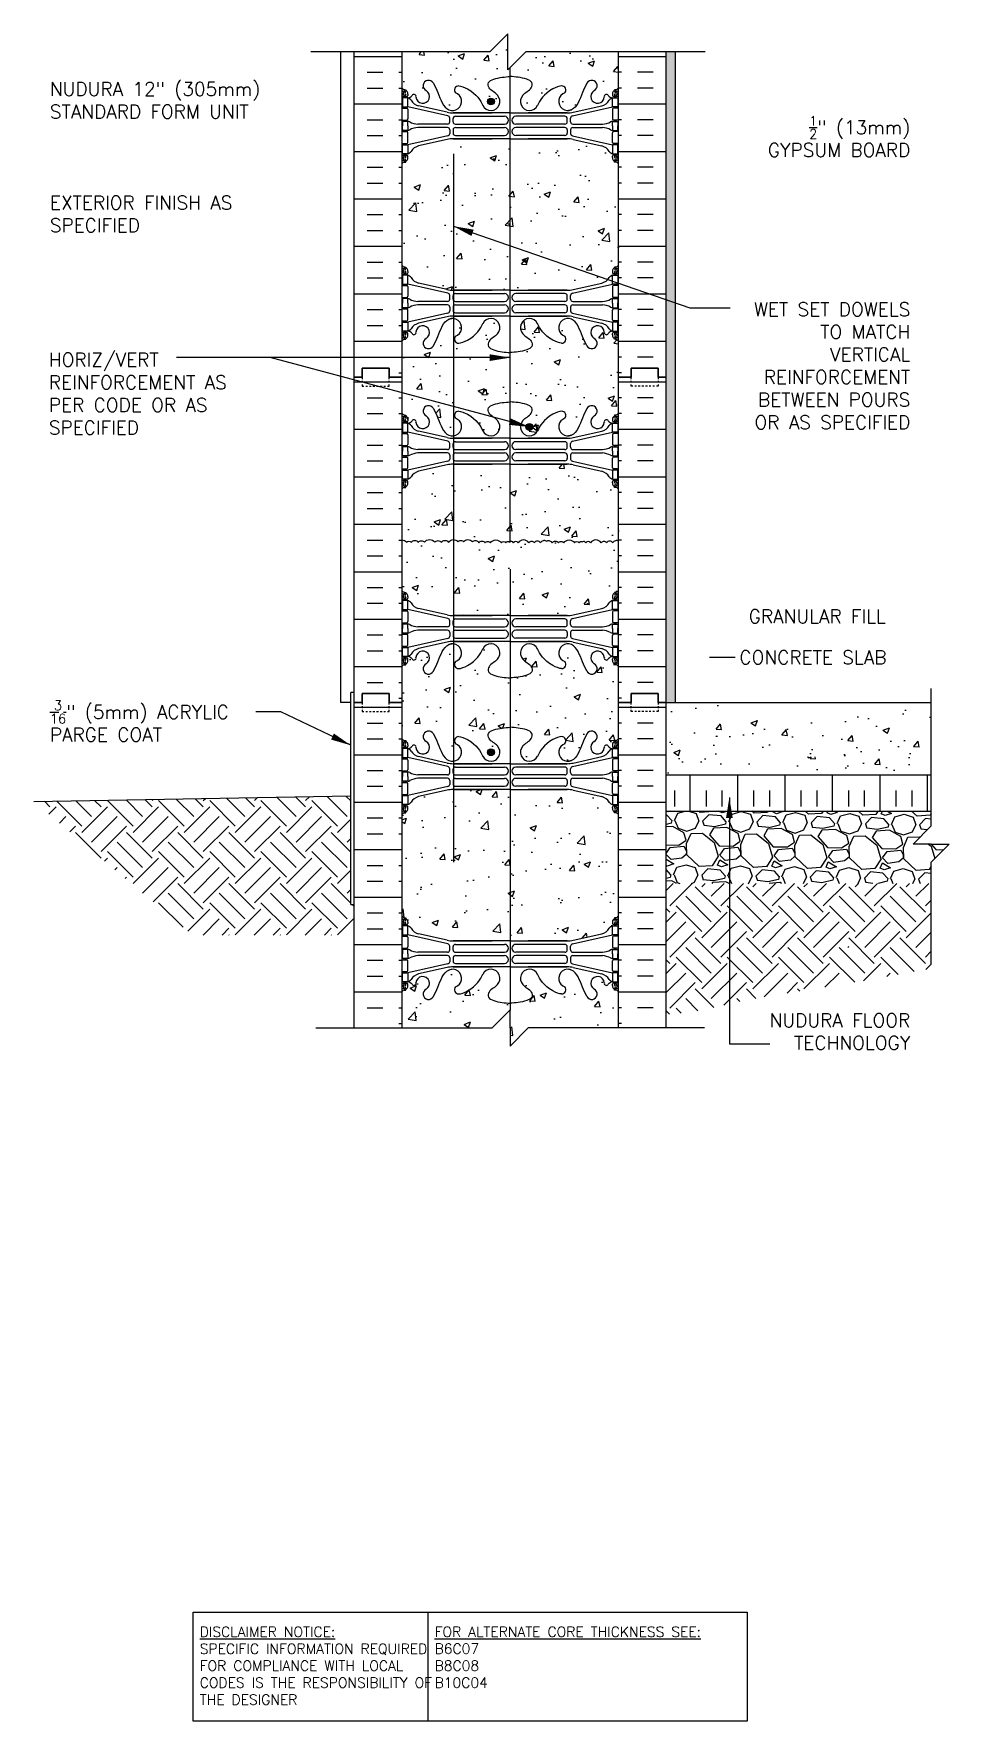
# Model space of a CAD drawing. Header units: inches. Extents: x 319.6 to 370.3, y 144.4 to 237.7.
import ezdxf
from ezdxf.enums import TextEntityAlignment as Align

# ---------------------------------------------------------------- set-up
doc = ezdxf.new("R2010")
doc.units = ezdxf.units.IN
doc.header["$LTSCALE"] = 0.5
doc.header["$MEASUREMENT"] = 0
doc.linetypes.add('DASHED2', pattern=[0.375, 0.25, -0.125])
doc.linetypes.add('DASHEDX2', pattern=[1.5, 1, -0.5])
for name, color, linetype in [('CUT PLANE', 9, 'Continuous'), ('HATCH', 12, 'Continuous'), ('line25', 2, 'Continuous'), ('LINE3', 3, 'Continuous'), ('LINE50', 5, 'Continuous'), ('LINE9', 9, 'Continuous'), ('TEXT', 4, 'Continuous'), ('Web_Edge', 9, 'Continuous')]:
    doc.layers.add(name, color=color, linetype=linetype)
doc.styles.add('DIM', font='romans.shx', dxfattribs={"width": 0.7})
doc.styles.add('ROMANS', font='romans.shx', dxfattribs={"height": 1.125})
doc.styles.get("Standard").update_dxf_attribs({"font": 'romans.shx', "height": 1.125})
doc.dimstyles.new('ext_12', dxfattribs={"dimscale": 12, "dimtxt": 0.09375, "dimasz": 0.09375, "dimexe": 0.09375, "dimexo": 0.0625, "dimgap": 0.0625, "dimtad": 1, "dimdec": 1, "dimzin": 3, "dimdsep": 46, "dimlunit": 4, "dimtxsty": 'DIM', "dimcen": 0.09, "dimdle": 0.09375, "dimclrt": 4, "dimadec": 0, "dimazin": 0, "dimtfac": 1, "dimtdec": 1, "dimtmove": 2, "dimatfit": 3, "dimfxl": 1, "dimfrac": 2, "dimtolj": 1, "dimtzin": 0, "dimarcsym": 0})
pattern_1 = [(50, (379.5837, 162.8606), (3.5863, -0.31376), [0.375, -4.125]), (355, (379.5837, 162.8606), (-0.69376, 3.76096), [0.3, -3.3]), (100.451, (379.8826, 162.8344), (2.89255, 3.4472), [0.3187, -3.5057]), (46.184, (379.5837, 163.8606), (5.3362, -0.8276), [0.5625, -6.1875]), (96.636, (380.0284, 163.7916), (4.6733, 4.8706), [0.47805, -5.25856]), (351.184, (379.5837, 163.8606), (4.6733, 4.8706), [0.45, -4.95]), (21, (380.0837, 163.6106), (2.98454, -2.0131), [0.375, -4.125]), (326, (380.0837, 163.6106), (1.21658, 3.62575), [0.3, -3.3]), (71.451, (380.3324, 163.4428), (4.2011, 1.61265), [0.3187, -3.5057]), (37.5, (379.5837, 162.8606), (0.0608, 1.66447), [0, -3.26, 0, -3.35, 0, -3.3125]), (7.5, (379.5837, 162.8606), (1.31535, 1.97206), [0, -1.91, 0, -3.185, 0, -1.2625]), (327.5, (378.4687, 162.8606), (2.669112, -0.112774), [0, -1.25, 0, -3.9, 0, -5.175]), (317.5, (377.9687, 162.8606), (2.91593, 0.50052), [0, -1.625, 0, -2.59, 0, -3.675])]
pattern_2 = [(50, (0, 0), (3.5863, -0.31376), [0.375, -4.125]), (355, (0, 0), (-0.693757, 3.76096), [0.3, -3.3]), (100.4514, (0.299, -0.026), (2.892544, 3.4472), [0.3187, -3.50571]), (46.1842, (0, 1), (5.336207, -0.827596), [0.5625, -6.1875]), (96.6356, (0.4447, 0.931), (4.67331, 4.87059), [0.47805, -5.25857]), (351.1842, (0, 1), (4.67331, 4.87059), [0.45, -4.95]), (21, (0.5, 0.75), (2.984535, -2.013094), [0.375, -4.125]), (326, (0.5, 0.75), (1.216577, 3.62575), [0.3, -3.3]), (71.4514, (0.7487, 0.5822), (4.201112, 1.612656), [0.3187, -3.50571]), (37.5, (0, 0), (0.0607993, 1.6644693), [0, -3.26, 0, -3.35, 0, -3.3125]), (7.5, (0, 0), (1.315348, 1.9720586), [0, -1.91, 0, -3.185, 0, -1.2625]), (327.5, (-1.115, 0), (2.669112, -0.1127744), [0, -1.25, 0, -3.9, 0, -5.175]), (317.5, (-1.615, 0), (2.915931, 0.500525), [0, -1.625, 0, -2.59, 0, -3.675])]

msp = doc.modelspace()

# ---------------------------------------------------------------- texts
at = {"layer": 'TEXT', "style": 'ROMANS'}
for s, p in [(' GRANULAR FILL', (358.678, 205.515)), (' CONCRETE SLAB', (358.165, 203.243))]:
    msp.add_text(s, height=0.75, dxfattribs=at).set_placement(p, align=Align.MIDDLE_LEFT)
at = {"layer": 'TEXT', "insert": (320.541, 234.059), "char_height": 0.75, "width": 12.96959, "attachment_point": 4, "style": 'ROMANS'}
msp.add_mtext('NUDURA 12" (305mm) STANDARD FORM UNIT', dxfattribs=at)
at = {"layer": 'TEXT', "linetype": 'DASHEDX2', "char_height": 0.75, "style": 'ROMANS'}
for s, insert, width, attachment_point in [('\\A1; {\\H0.7x;\\S1/2;}" (13mm) GYPSUM BOARD', (368.128, 232.061), 10.16974, 6), ('EXTERIOR FINISH AS SPECIFIED', (320.541, 227.775), 11.118, 4), ('WET SET DOWELS TO MATCH VERTICAL REINFORCEMENT BETWEEN POURS OR AS SPECIFIED', (368.128, 219.376), 10.16974, 6), ('HORIZ/VERT REINFORCEMENT AS PER CODE OR AS SPECIFIED', (320.485, 217.832), 11.118, 4), ('\\A1;{\\H0.7x;\\S3/16;}" (5mm) ACRYLIC PARGE COAT', (320.541, 199.72), 11.118, 4), ('NUDURA FLOOR TECHNOLOGY', (368.128, 182.545), 10.16974, 6)]:
    msp.add_mtext(s, dxfattribs=dict(at, insert=insert, width=width, attachment_point=attachment_point))
at = {"layer": 'TEXT', "char_height": 0.5625, "attachment_point": 4}
for s, insert, width in [('{\\LDISCLAIMER NOTICE:}\\PSPECIFIC INFORMATION REQUIRED FOR COMPLIANCE WITH LOCAL CODES IS THE RESPONSIBILITY OF THE DESIGNER', (328.829, 147.462), 14.00235), ('{\\L\\PFOR ALTERNATE CORE THICKNESS SEE:\\P}B6C07\\PB8C08\\PB10C04', (341.821, 148.402), 23.33295)]:
    msp.add_mtext(s, dxfattribs=dict(at, insert=insert, width=width))

# ---------------------------------------------------------------- blocks, each defined once
blk = doc.blocks.new('12-inch Hinge Pin Web')
at = {"layer": 'Web_Edge'}
for p, q in [((349.823, 208.626), (349.901, 208.626)), ((349.823, 208.526), (350.107, 208.526)), ((349.969, 208.905), (350.059, 208.905)), ((349.969, 208.526), (349.969, 208.456)), ((350.059, 208.905), (350.059, 208.863)), ((350.059, 208.526), (350.059, 208.456)), ((350.169, 208.656), (350.169, 208.588)), ((361.477, 208.656), (361.477, 208.588)), ((361.823, 208.526), (361.54, 208.526)), ((361.677, 208.905), (361.587, 208.905)), ((361.587, 208.905), (361.587, 208.863)), ((361.587, 208.526), (361.587, 208.456)), ((361.677, 208.526), (361.677, 208.456)), ((361.823, 208.626), (361.746, 208.626)), ((349.823, 207.886), (350.107, 207.886)), ((349.969, 207.956), (349.969, 207.886)), ((350.059, 207.956), (350.059, 207.886)), ((352.382, 207.459), (350.164, 207.956)), ((350.169, 207.823), (350.169, 207.288)), ((352.339, 207.658), (350.758, 208.011)), ((352.48, 207.125), (352.48, 207.337)), ((352.666, 207.622), (354.823, 207.622)), ((355.823, 207.622), (352.666, 207.622)), ((352.667, 207.126), (352.667, 207.31)), ((352.792, 207.435), (355.511, 207.435)), ((355.823, 207.622), (358.981, 207.622)), ((358.855, 207.435), (356.135, 207.435)), ((358.981, 207.622), (356.823, 207.622)), ((358.98, 207.126), (358.98, 207.31)), ((359.167, 207.125), (359.167, 207.337)), ((359.265, 207.459), (361.482, 207.956)), ((359.308, 207.658), (360.889, 208.011)), ((361.477, 207.823), (361.477, 207.288)), ((361.823, 207.886), (361.54, 207.886)), ((361.587, 207.956), (361.587, 207.886)), ((361.677, 207.956), (361.677, 207.886)), ((349.823, 207.226), (350.107, 207.226)), ((349.823, 206.586), (350.107, 206.586)), ((349.969, 207.226), (349.969, 207.156)), ((349.969, 206.586), (349.969, 206.656)), ((350.059, 207.226), (350.059, 207.156)), ((350.059, 206.586), (350.059, 206.656)), ((352.382, 206.353), (350.164, 205.856)), ((350.169, 205.988), (350.169, 206.523)), ((352.355, 207), (350.717, 207)), ((352.355, 206.812), (350.717, 206.812)), ((352.48, 206.687), (352.48, 206.475)), ((352.667, 206.686), (352.667, 206.502)), ((352.792, 207.001), (355.511, 207.001)), ((352.792, 206.811), (355.511, 206.811)), ((352.792, 206.377), (355.511, 206.377)), ((358.855, 207.001), (356.135, 207.001)), ((358.855, 206.811), (356.135, 206.811)), ((358.855, 206.377), (356.135, 206.377)), ((358.98, 206.686), (358.98, 206.502)), ((359.167, 206.687), (359.167, 206.475)), ((359.265, 206.353), (361.482, 205.856)), ((359.292, 207), (360.93, 207)), ((359.292, 206.812), (360.93, 206.812)), ((361.477, 205.988), (361.477, 206.523)), ((361.823, 207.226), (361.54, 207.226)), ((361.823, 206.586), (361.54, 206.586)), ((361.587, 207.226), (361.587, 207.156)), ((361.587, 206.586), (361.587, 206.656)), ((361.677, 207.226), (361.677, 207.156)), ((361.677, 206.586), (361.677, 206.656)), ((349.823, 205.926), (350.107, 205.926)), ((349.969, 205.856), (349.969, 205.926)), ((350.059, 205.856), (350.059, 205.926)), ((352.339, 206.154), (350.758, 205.801)), ((352.666, 206.19), (354.823, 206.19)), ((355.823, 206.19), (352.666, 206.19)), ((355.823, 206.19), (358.981, 206.19)), ((358.981, 206.19), (356.823, 206.19)), ((359.308, 206.154), (360.889, 205.801)), ((361.823, 205.926), (361.54, 205.926)), ((361.587, 205.856), (361.587, 205.926)), ((361.677, 205.856), (361.677, 205.926)), ((349.823, 205.286), (350.107, 205.286)), ((349.823, 205.186), (349.901, 205.186)), ((349.969, 205.286), (349.969, 205.356)), ((349.969, 204.907), (350.059, 204.907)), ((350.059, 205.286), (350.059, 205.356)), ((350.059, 204.907), (350.059, 204.949)), ((350.169, 205.156), (350.169, 205.223)), ((361.477, 205.156), (361.477, 205.223)), ((361.823, 205.286), (361.54, 205.286)), ((361.587, 205.286), (361.587, 205.356)), ((361.587, 204.907), (361.587, 204.949)), ((361.677, 204.907), (361.587, 204.907)), ((361.677, 205.286), (361.677, 205.356)), ((361.823, 205.186), (361.746, 205.186)), ((349.969, 199.097), (350.059, 199.097)), ((350.059, 199.097), (350.059, 199.055)), ((350.169, 198.848), (350.169, 198.781)), ((361.477, 198.848), (361.477, 198.781)), ((361.677, 199.097), (361.587, 199.097)), ((361.587, 199.097), (361.587, 199.055)), ((349.823, 198.818), (349.901, 198.818)), ((349.823, 198.718), (350.107, 198.718)), ((349.823, 198.078), (350.107, 198.078)), ((349.969, 198.718), (349.969, 198.648)), ((349.969, 198.148), (349.969, 198.078)), ((350.059, 198.718), (350.059, 198.648)), ((350.059, 198.148), (350.059, 198.078)), ((352.382, 197.652), (350.164, 198.148)), ((350.169, 198.016), (350.169, 197.481)), ((352.339, 197.85), (350.758, 198.203)), ((359.265, 197.652), (361.482, 198.148)), ((359.308, 197.85), (360.889, 198.203)), ((361.477, 198.016), (361.477, 197.481)), ((361.823, 198.718), (361.54, 198.718)), ((361.823, 198.078), (361.54, 198.078)), ((361.587, 198.718), (361.587, 198.648)), ((361.587, 198.148), (361.587, 198.078)), ((361.677, 198.718), (361.677, 198.648)), ((361.677, 198.148), (361.677, 198.078)), ((361.823, 198.818), (361.746, 198.818)), ((349.823, 197.418), (350.107, 197.418)), ((349.969, 197.418), (349.969, 197.348)), ((350.059, 197.418), (350.059, 197.348)), ((352.355, 197.192), (350.717, 197.192)), ((352.355, 197.004), (350.717, 197.004)), ((352.48, 197.317), (352.48, 197.53)), ((352.666, 197.814), (354.823, 197.814)), ((355.823, 197.814), (352.666, 197.814)), ((352.667, 197.318), (352.667, 197.502)), ((352.792, 197.627), (355.511, 197.627)), ((352.792, 197.193), (355.511, 197.193)), ((352.792, 197.003), (355.511, 197.003)), ((355.823, 197.814), (358.981, 197.814)), ((358.855, 197.627), (356.135, 197.627)), ((358.855, 197.193), (356.135, 197.193)), ((358.855, 197.003), (356.135, 197.003)), ((358.981, 197.814), (356.823, 197.814)), ((358.98, 197.318), (358.98, 197.502)), ((359.167, 197.317), (359.167, 197.53)), ((359.292, 197.192), (360.93, 197.192)), ((359.292, 197.004), (360.93, 197.004)), ((361.823, 197.418), (361.54, 197.418)), ((361.587, 197.418), (361.587, 197.348)), ((361.677, 197.418), (361.677, 197.348)), ((349.823, 196.778), (350.107, 196.778)), ((349.823, 196.118), (350.107, 196.118)), ((349.969, 196.778), (349.969, 196.848)), ((349.969, 196.048), (349.969, 196.118)), ((350.059, 196.778), (350.059, 196.848)), ((350.059, 196.048), (350.059, 196.118)), ((352.382, 196.545), (350.164, 196.048)), ((350.169, 196.181), (350.169, 196.716)), ((352.339, 196.347), (350.758, 195.994)), ((352.48, 196.879), (352.48, 196.667)), ((352.666, 196.383), (354.823, 196.383)), ((355.823, 196.383), (352.666, 196.383)), ((352.667, 196.878), (352.667, 196.694)), ((352.792, 196.569), (355.511, 196.569)), ((355.823, 196.383), (358.981, 196.383)), ((358.855, 196.569), (356.135, 196.569)), ((358.981, 196.383), (356.823, 196.383)), ((358.98, 196.878), (358.98, 196.694)), ((359.167, 196.879), (359.167, 196.667)), ((359.265, 196.545), (361.482, 196.048)), ((359.308, 196.347), (360.889, 195.994)), ((361.477, 196.181), (361.477, 196.716)), ((361.823, 196.778), (361.54, 196.778)), ((361.823, 196.118), (361.54, 196.118)), ((361.587, 196.778), (361.587, 196.848)), ((361.587, 196.048), (361.587, 196.118)), ((361.677, 196.778), (361.677, 196.848)), ((361.677, 196.048), (361.677, 196.118)), ((349.823, 195.478), (350.107, 195.478)), ((349.823, 195.378), (349.901, 195.378)), ((349.969, 195.478), (349.969, 195.548)), ((350.059, 195.478), (350.059, 195.548)), ((350.059, 195.099), (350.059, 195.141)), ((350.169, 195.348), (350.169, 195.416)), ((361.477, 195.348), (361.477, 195.416)), ((361.823, 195.478), (361.54, 195.478)), ((361.587, 195.478), (361.587, 195.548)), ((361.587, 195.099), (361.587, 195.141)), ((361.677, 195.478), (361.677, 195.548)), ((361.823, 195.378), (361.746, 195.378)), ((349.969, 195.099), (350.059, 195.099)), ((361.677, 195.099), (361.587, 195.099))]:
    blk.add_line(p, q, dxfattribs=at)
for points in [[(349.864, 207.956), (350.164, 207.956), (350.164, 208.456), (349.864, 208.456)], [(361.782, 207.956), (361.482, 207.956), (361.482, 208.456), (361.782, 208.456)], [(349.864, 205.856), (350.164, 205.856), (350.164, 205.356), (349.864, 205.356)], [(361.782, 205.856), (361.482, 205.856), (361.482, 205.356), (361.782, 205.356)], [(349.864, 198.148), (350.164, 198.148), (350.164, 198.648), (349.864, 198.648)], [(361.782, 198.148), (361.482, 198.148), (361.482, 198.648), (361.782, 198.648)], [(349.864, 196.048), (350.164, 196.048), (350.164, 195.548), (349.864, 195.548)], [(361.782, 196.048), (361.482, 196.048), (361.482, 195.548), (361.782, 195.548)]]:
    blk.add_lwpolyline(points, close=True, dxfattribs=at)
for points in [[(350.164, 206.906), (350.164, 207.156), (349.864, 207.156), (349.864, 206.906)], [(350.164, 206.906), (350.164, 206.656), (349.864, 206.656), (349.864, 206.906)], [(361.482, 206.906), (361.482, 207.156), (361.782, 207.156), (361.782, 206.906)], [(361.482, 206.906), (361.482, 206.656), (361.782, 206.656), (361.782, 206.906)], [(350.164, 197.098), (350.164, 197.348), (349.864, 197.348), (349.864, 197.098)], [(350.164, 197.098), (350.164, 196.848), (349.864, 196.848), (349.864, 197.098)], [(361.482, 197.098), (361.482, 197.348), (361.782, 197.348), (361.782, 197.098)], [(361.482, 197.098), (361.482, 196.848), (361.782, 196.848), (361.782, 197.098)]]:
    blk.add_lwpolyline(points, dxfattribs=at)
for centre, radius, start, end in [((351.309, 209.126), 0.3, 27.59697, 243.94252), ((352.982, 208.879), 0.242, 90, 218.23271), ((358.665, 208.879), 0.242, 321.76729, 90), ((360.337, 209.126), 0.3, 296.05748, 152.40303), ((350.169, 209.363), 0.5, 226.21089, 250.52878), ((350.169, 209.363), 0.6, 234.78322, 245.07477), ((349.902, 208.646), 0.0196, 269.40316, 15.4901), ((350.163, 208.71), 0.25, 140.11451, 222.46087), ((349.907, 208.8), 0.021, 343.464, 63.99573), ((350.005, 208.841), 0.045, 321.448, 139.1879), ((350.012, 208.572), 0.045, 222.46087, 42.46087), ((349.919, 208.656), 0.25, 0, 70.52878), ((350.163, 208.71), 0.16, 140.00008, 222.46087), ((350.107, 208.588), 0.0625, 270, 0), ((350.127, 208.805), 0.352, 276.12908, 321.53314), ((350.042, 208.113), 0.364, 34.97751, 70.33874), ((350.965, 208.725), 0.743, 212.79192, 253.81071), ((350.504, 208.537), 0.113, 347.81557, 154.05694), ((350.989, 208.532), 0.375, 182.92371, 59.86753), ((352.636, 208.254), 0.5, 246.21387, 71.79367), ((354.761, 208.254), 0.5, 204.81899, 44.18751), ((356.886, 208.254), 0.5, 135.81249, 335.18101), ((359.011, 208.254), 0.5, 108.20633, 293.78613), ((360.657, 208.532), 0.375, 120.13247, 357.07629), ((360.682, 208.725), 0.743, 286.18929, 327.20808), ((361.143, 208.537), 0.113, 25.94306, 192.18443), ((361.52, 208.805), 0.352, 218.46686, 263.87092), ((361.605, 208.113), 0.364, 109.66126, 145.02249), ((361.727, 208.656), 0.25, 109.47122, 180), ((361.54, 208.588), 0.0625, 180, 270), ((361.635, 208.572), 0.045, 137.53913, 317.53913), ((361.641, 208.841), 0.045, 40.8121, 218.552), ((361.484, 208.71), 0.16, 317.53913, 39.99992), ((361.477, 209.363), 0.5, 289.47122, 313.78911), ((361.484, 208.71), 0.25, 317.53913, 39.88549), ((361.74, 208.8), 0.021, 116.00427, 196.536), ((361.745, 208.646), 0.0196, 164.5099, 270.59684), ((361.477, 209.363), 0.6, 294.92523, 305.21678), ((350.107, 207.823), 0.0625, 0, 90), ((350.107, 207.288), 0.0625, 270, 0), ((352.666, 209.122), 1.5, 257.41348, 270), ((352.355, 207.337), 0.125, 0, 77.37673), ((352.792, 207.31), 0.125, 90, 180), ((355.511, 207.218), 0.217, 270, 90), ((356.135, 207.218), 0.217, 90, 270), ((358.855, 207.31), 0.125, 0, 90), ((358.981, 209.122), 1.5, 270, 282.58652), ((359.292, 207.337), 0.125, 102.62327, 180), ((361.54, 207.823), 0.0625, 90, 180), ((361.54, 207.288), 0.0625, 180, 270), ((350.107, 206.523), 0.0625, 0, 90), ((350.16, 206.937), 0.219, 60.49375, 88.91995), ((350.16, 206.875), 0.219, 271.08005, 299.50625), ((350.806, 208.167), 1.17, 242.63655, 265.65045), ((350.806, 205.645), 1.17, 94.34955, 117.36345), ((352.355, 207.125), 0.125, 270, 0), ((352.355, 206.687), 0.125, 0, 90), ((352.355, 206.475), 0.125, 282.62327, 0), ((352.792, 207.126), 0.125, 180, 270), ((352.792, 206.686), 0.125, 90, 180), ((352.792, 206.502), 0.125, 180, 270), ((355.511, 206.594), 0.217, 270, 90), ((356.135, 206.594), 0.217, 90, 270), ((358.855, 207.126), 0.125, 270, 360), ((358.855, 206.686), 0.125, 0, 90), ((358.855, 206.502), 0.125, 270, 0), ((359.292, 207.125), 0.125, 180, 270), ((359.292, 206.687), 0.125, 90, 180), ((359.292, 206.475), 0.125, 180, 257.37673), ((360.841, 208.167), 1.17, 274.34955, 297.36345), ((360.841, 205.645), 1.17, 62.63655, 85.65045), ((361.487, 206.937), 0.219, 91.08005, 119.50625), ((361.487, 206.875), 0.219, 240.49375, 268.91995), ((361.54, 206.523), 0.0625, 90, 180), ((350.107, 205.988), 0.0625, 270, 0), ((350.042, 205.699), 0.364, 289.66126, 325.02249), ((350.965, 205.087), 0.743, 106.18929, 147.20808), ((352.666, 204.69), 1.5, 90, 102.58652), ((358.981, 204.69), 1.5, 77.41348, 90), ((360.682, 205.087), 0.743, 32.79192, 73.81071), ((361.605, 205.699), 0.364, 214.97751, 250.33874), ((361.54, 205.988), 0.0625, 180, 270), ((350.169, 204.449), 0.6, 114.92523, 125.21678), ((350.169, 204.449), 0.5, 109.47122, 133.78911), ((349.902, 205.166), 0.0196, 344.5099, 90.59684), ((350.163, 205.101), 0.25, 137.53913, 219.88549), ((349.907, 205.012), 0.021, 296.00427, 16.536), ((350.005, 204.97), 0.045, 220.8121, 38.552), ((350.012, 205.24), 0.045, 317.53913, 137.53913), ((350.163, 205.101), 0.16, 137.53913, 219.99992), ((349.919, 205.156), 0.25, 289.47122, 360), ((350.107, 205.223), 0.0625, 360, 90), ((361.54, 205.223), 0.0625, 90, 180), ((361.727, 205.156), 0.25, 180, 250.52878), ((361.635, 205.24), 0.045, 42.46087, 222.46087), ((361.641, 204.97), 0.045, 141.448, 319.1879), ((361.484, 205.101), 0.16, 320.00008, 42.46087), ((361.477, 204.449), 0.5, 46.21089, 70.52878), ((361.484, 205.101), 0.25, 320.11451, 42.46087), ((361.74, 205.012), 0.021, 163.464, 243.99573), ((361.745, 205.166), 0.0196, 89.40316, 195.4901), ((361.477, 204.449), 0.6, 54.78322, 65.07477), ((350.169, 199.555), 0.5, 226.21089, 250.52878), ((350.169, 199.555), 0.6, 234.78322, 245.07477), ((349.902, 198.838), 0.0196, 269.40316, 15.4901), ((350.163, 198.903), 0.25, 140.11451, 222.46087), ((349.907, 198.992), 0.021, 343.464, 63.99573), ((350.005, 199.034), 0.045, 321.448, 139.1879), ((349.919, 198.848), 0.25, 0, 70.52878), ((350.163, 198.903), 0.16, 140.00008, 222.46087), ((361.727, 198.848), 0.25, 109.47122, 180), ((361.641, 199.034), 0.045, 40.8121, 218.552), ((361.484, 198.903), 0.16, 317.53913, 39.99992), ((361.477, 199.555), 0.5, 289.47122, 313.78911), ((361.484, 198.903), 0.25, 317.53913, 39.88549), ((361.74, 198.992), 0.021, 116.00427, 196.536), ((361.745, 198.838), 0.0196, 164.5099, 270.59684), ((361.477, 199.555), 0.6, 294.92523, 305.21678), ((350.012, 198.764), 0.045, 222.46087, 42.46087), ((350.107, 198.781), 0.0625, 270, 0), ((350.107, 198.016), 0.0625, 0, 90), ((350.042, 198.306), 0.364, 34.97751, 70.33874), ((350.965, 198.917), 0.743, 212.79192, 253.81071), ((360.682, 198.917), 0.743, 286.18929, 327.20808), ((361.605, 198.306), 0.364, 109.66126, 145.02249), ((361.54, 198.781), 0.0625, 180, 270), ((361.54, 198.016), 0.0625, 90, 180), ((361.635, 198.764), 0.045, 137.53913, 317.53913), ((350.107, 197.481), 0.0625, 270, 0), ((350.16, 197.13), 0.219, 60.49375, 88.91995), ((350.806, 198.359), 1.17, 242.63655, 265.65045), ((350.806, 195.837), 1.17, 94.34955, 117.36345), ((352.666, 199.314), 1.5, 257.41348, 270), ((352.355, 197.317), 0.125, 270, 0), ((352.355, 196.879), 0.125, 0, 90), ((352.355, 197.53), 0.125, 0, 77.37673), ((352.792, 197.502), 0.125, 90, 180), ((352.792, 197.318), 0.125, 180, 270), ((352.792, 196.878), 0.125, 90, 180), ((355.511, 197.41), 0.217, 270, 90), ((355.511, 196.786), 0.217, 270, 90), ((356.135, 197.41), 0.217, 90, 270), ((356.135, 196.786), 0.217, 90, 270), ((358.855, 197.502), 0.125, 0, 90), ((358.855, 197.318), 0.125, 270, 360), ((358.855, 196.878), 0.125, 0, 90), ((358.981, 199.314), 1.5, 270, 282.58652), ((359.292, 197.53), 0.125, 102.62327, 180), ((359.292, 197.317), 0.125, 180, 270), ((359.292, 196.879), 0.125, 90, 180), ((360.841, 198.359), 1.17, 274.34955, 297.36345), ((360.841, 195.837), 1.17, 62.63655, 85.65045), ((361.487, 197.13), 0.219, 91.08005, 119.50625), ((361.54, 197.481), 0.0625, 180, 270), ((350.107, 196.716), 0.0625, 0, 90), ((350.107, 196.181), 0.0625, 270, 0), ((350.16, 197.067), 0.219, 271.08005, 299.50625), ((352.666, 194.883), 1.5, 90, 102.58652), ((352.355, 196.667), 0.125, 282.62327, 0), ((352.636, 195.75), 0.5, 288.20633, 113.78613), ((352.792, 196.694), 0.125, 180, 270), ((354.761, 195.75), 0.5, 315.81249, 155.18101), ((356.886, 195.75), 0.5, 24.81899, 224.18751), ((359.011, 195.75), 0.5, 66.21387, 251.79367), ((358.855, 196.694), 0.125, 270, 0), ((358.981, 194.883), 1.5, 77.41348, 90), ((359.292, 196.667), 0.125, 180, 257.37673), ((361.487, 197.067), 0.219, 240.49375, 268.91995), ((361.54, 196.716), 0.0625, 90, 180), ((361.54, 196.181), 0.0625, 180, 270), ((350.169, 194.641), 0.6, 114.92523, 125.21678), ((350.169, 194.641), 0.5, 109.47122, 133.78911), ((349.902, 195.359), 0.0196, 344.5099, 90.59684), ((350.163, 195.294), 0.25, 137.53913, 219.88549), ((349.907, 195.204), 0.021, 296.00427, 16.536), ((350.005, 195.163), 0.045, 220.8121, 38.552), ((350.012, 195.432), 0.045, 317.53913, 137.53913), ((350.163, 195.294), 0.16, 137.53913, 219.99992), ((349.919, 195.348), 0.25, 289.47122, 360), ((350.107, 195.416), 0.0625, 360, 90), ((350.042, 195.891), 0.364, 289.66126, 325.02249), ((350.127, 195.199), 0.352, 38.46686, 83.87092), ((350.965, 195.28), 0.743, 106.18929, 147.20808), ((350.504, 195.467), 0.113, 205.94306, 12.18443), ((350.989, 195.472), 0.375, 300.13247, 177.07629), ((351.309, 194.878), 0.3, 116.05748, 332.40303), ((352.982, 195.125), 0.242, 141.76729, 270), ((358.665, 195.125), 0.242, 270, 38.23271), ((360.337, 194.878), 0.3, 207.59697, 63.94252), ((360.657, 195.472), 0.375, 2.92371, 239.86753), ((360.682, 195.28), 0.743, 32.79192, 73.81071), ((361.143, 195.467), 0.113, 167.81557, 334.05694), ((361.52, 195.199), 0.352, 96.12908, 141.53314), ((361.605, 195.891), 0.364, 214.97751, 250.33874), ((361.54, 195.416), 0.0625, 90, 180), ((361.727, 195.348), 0.25, 180, 250.52878), ((361.635, 195.432), 0.045, 42.46087, 222.46087), ((361.641, 195.163), 0.045, 141.448, 319.1879), ((361.484, 195.294), 0.16, 320.00008, 42.46087), ((361.477, 194.641), 0.5, 46.21089, 70.52878), ((361.484, 195.294), 0.25, 320.11451, 42.46087), ((361.74, 195.204), 0.021, 163.464, 243.99573), ((361.745, 195.359), 0.0196, 89.40316, 195.4901), ((361.477, 194.641), 0.6, 54.78322, 65.07477)]:
    blk.add_arc(centre, radius, start, end, dxfattribs=at)
for points, knots in [([(351.575, 209.265), (351.661, 209.098), (351.914, 208.608), (352.128, 207.859), (352.538, 207.764), (352.595, 207.756)], [0, 0, 0, 0, 0.579211, 1.703896, 1.875321, 1.875321, 1.875321, 1.875321]), ([(352.982, 209.121), (353.103, 209.123), (353.937, 208.766), (354.176, 208.309), (354.317, 208.026)], [0.038125, 0.038125, 0.038125, 0.038125, 0.320663, 1.258119, 1.258119, 1.258119, 1.258119]), ([(355.119, 208.603), (355.012, 208.766), (354.652, 208.856), (354.575, 209.352), (355.123, 209.588), (355.527, 209.616), (355.823, 209.637)], [0.229407, 0.229407, 0.229407, 0.229407, 0.844432, 1.128849, 1.464331, 2.389004, 2.389004, 2.389004, 2.389004]), ([(356.527, 208.603), (356.635, 208.766), (356.995, 208.856), (357.072, 209.352), (356.524, 209.588), (356.12, 209.616), (355.823, 209.637)], [0.229407, 0.229407, 0.229407, 0.229407, 0.844432, 1.128849, 1.464331, 2.389004, 2.389004, 2.389004, 2.389004]), ([(358.665, 209.121), (358.544, 209.123), (357.71, 208.766), (357.471, 208.309), (357.33, 208.026)], [0.038125, 0.038125, 0.038125, 0.038125, 0.320663, 1.258119, 1.258119, 1.258119, 1.258119]), ([(360.072, 209.265), (359.986, 209.098), (359.733, 208.608), (359.519, 207.859), (359.109, 207.764), (359.052, 207.756)], [0, 0, 0, 0, 0.579211, 1.703896, 1.875321, 1.875321, 1.875321, 1.875321]), ([(351.575, 194.739), (351.661, 194.906), (351.914, 195.396), (352.128, 196.145), (352.538, 196.24), (352.595, 196.248)], [0, 0, 0, 0, 0.579211, 1.703896, 1.875321, 1.875321, 1.875321, 1.875321]), ([(360.072, 194.739), (359.986, 194.906), (359.733, 195.396), (359.519, 196.145), (359.109, 196.24), (359.052, 196.248)], [0, 0, 0, 0, 0.579211, 1.703896, 1.875321, 1.875321, 1.875321, 1.875321]), ([(352.982, 194.883), (353.103, 194.881), (353.937, 195.239), (354.176, 195.695), (354.317, 195.979)], [0.038125, 0.038125, 0.038125, 0.038125, 0.320663, 1.258119, 1.258119, 1.258119, 1.258119]), ([(355.119, 195.401), (355.012, 195.238), (354.652, 195.148), (354.575, 194.652), (355.123, 194.416), (355.527, 194.388), (355.823, 194.367)], [0.229407, 0.229407, 0.229407, 0.229407, 0.844432, 1.128849, 1.464331, 2.389004, 2.389004, 2.389004, 2.389004]), ([(356.527, 195.401), (356.635, 195.238), (356.995, 195.148), (357.072, 194.652), (356.524, 194.416), (356.12, 194.388), (355.823, 194.367)], [0.229407, 0.229407, 0.229407, 0.229407, 0.844432, 1.128849, 1.464331, 2.389004, 2.389004, 2.389004, 2.389004]), ([(358.665, 194.883), (358.544, 194.881), (357.71, 195.239), (357.471, 195.695), (357.33, 195.979)], [0.038125, 0.038125, 0.038125, 0.038125, 0.320663, 1.258119, 1.258119, 1.258119, 1.258119])]:
    blk.add_open_spline(points, degree=3, knots=knots, dxfattribs=at)
for points in [[(352.667, 207.131), (352.667, 207.305)], [(358.98, 207.131), (358.98, 207.305)], [(352.667, 206.681), (352.667, 206.507)], [(358.98, 206.681), (358.98, 206.507)], [(352.667, 197.323), (352.667, 197.497)], [(358.98, 197.323), (358.98, 197.497)], [(352.667, 196.873), (352.667, 196.699)], [(358.98, 196.873), (358.98, 196.699)]]:
    blk.add_open_spline(points, degree=1, dxfattribs=at)

# ---------------------------------------------------------------- hatches: boundary and pattern name
h = msp.add_hatch()
h.set_pattern_fill('AR-CONC', color=12, scale=0.02, style=0)
h.set_pattern_definition([(50, (-885.0172, 93.6777), (3.6436934, -0.318782), [0.381, -4.191]), (355, (-885.017, 93.6777), (-0.704857, 3.821133), [0.3048, -3.3528]), (100.451, (-884.7135, 93.651), (2.93885, 3.502334), [0.3238, -3.5618]), (46.1842, (-885.017, 94.6937), (5.421581, -0.840847), [0.5715, -6.2865]), (96.6356, (-884.5654, 94.6236), (4.748085, 4.948511), [0.4857, -5.3427]), (351.184, (-885.017, 94.6937), (4.748092, 4.948502), [0.4572, -5.0292]), (21, (-884.5092, 94.4397), (3.0322976, -2.0453104), [0.381, -4.191]), (326, (-884.509, 94.4397), (1.236041, 3.683759), [0.3048, -3.3528]), (71.4514, (-884.2565, 94.2692), (4.26833, 1.638457), [0.3238, -3.5618]), (37.5, (-885.0172, 93.6777), (0.061772, 1.6911008), [0, -3.31216, 0, -3.4036, 0, -3.3655]), (7.5, (-885.0172, 93.6777), (1.3363933, 2.0036115), [0, -1.94056, 0, -3.23596, 0, -1.2827]), (327.5, (-886.15, 93.6777), (2.7118119, -0.1145749), [0, -1.27, 0, -3.9624, 0, -5.2578]), (317.5, (-886.658, 93.6777), (2.9625836, 0.50853), [0, -1.651, 0, -2.63144, 0, -3.7338])])
h.paths.add_polyline_path([(369.285, 200.743), (355.958, 200.743), (355.958, 198.001), (355.958, 197.743), (369.285, 197.743)])
h.paths.add_polyline_path([(355.958, 200.743), (354.624, 200.743), (354.624, 197.743), (355.958, 197.743), (355.958, 198.001)])
h = msp.add_hatch()
h.set_pattern_fill('AR-CONC', color=12, scale=0.5, style=0)
h.set_pattern_definition(pattern_1)
h.paths.add_polyline_path([(355.753, 197.743), (354.624, 197.743), (354.624, 196.743), (355.753, 196.743)])
h = msp.add_hatch()
h.set_pattern_fill('AR-CONC', color=12, scale=0.5, style=0)
h.set_pattern_definition(pattern_1)
h.paths.add_polyline_path([(369.285, 196.743), (369.285, 197.743), (355.753, 197.743), (355.753, 196.743)])
at = {"layer": 'HATCH'}
h = msp.add_hatch(dxfattribs=at)
h.set_pattern_fill('INSUL', color=256, scale=7, style=0)
h.set_pattern_definition([(0, (-2586.1623, -178.2666), (0, 2.625), []), (0, (-2586.1623, -177.3916), (0, 2.625), [0.875, -0.875]), (0, (-2586.1623, -176.5166), (0, 2.625), [0.875, -0.875])])
h.paths.add_polyline_path([(337.374, 218.743), (337.812, 218.743), (337.812, 219.243), (339.312, 219.243), (339.312, 218.743), (339.999, 218.743), (339.999, 236.743), (339.312, 236.743), (339.312, 237.243), (337.812, 237.243), (337.812, 236.743), (337.374, 236.743)])
h = msp.add_hatch(dxfattribs=at)
h.set_pattern_fill('AR-CONC', color=256, scale=0.5)
h.set_pattern_definition(pattern_2)
edge = h.paths.add_edge_path()
edge.add_line((351.999, 236.743), (346.874, 236.743))
edge.add_line((346.874, 236.743), (345.874, 235.743))
edge.add_line((345.874, 235.743), (345.874, 236.743))
edge.add_line((345.874, 236.743), (345.874, 237.743))
edge.add_line((345.874, 237.743), (344.874, 236.743))
edge.add_line((344.874, 236.743), (339.999, 236.743))
edge.add_line((339.999, 236.743), (339.999, 234.743))
edge.add_arc((340.345, 235.104), 0.5, 226.21089, 246.42182)
edge.add_line((340.145, 234.646), (340.235, 234.646))
edge.add_line((340.235, 234.646), (340.235, 234.604))
edge.add_arc((340.095, 234.397), 0.25, 0, 55.9442, ccw=False)
edge.add_line((340.345, 234.397), (340.345, 234.329))
edge.add_arc((340.283, 234.329), 0.0625, -90, 0, ccw=False)
edge.add_line((340.283, 234.267), (340.235, 234.267))
edge.add_line((340.235, 234.267), (340.235, 234.197))
edge.add_line((340.235, 234.197), (340.34, 234.197))
edge.add_arc((340.303, 234.546), 0.352, 276.12908, 321.53314)
edge.add_arc((340.68, 234.278), 0.113, -12.18443, 154.05694, ccw=False)
edge.add_arc((341.165, 234.273), 0.375, 182.92371, 419.86753)
edge.add_arc((341.485, 234.867), 0.3, 27.59697, 243.94252, ccw=False)
edge.add_spline(control_points=[(341.751, 235.006), (341.837, 234.839), (342.09, 234.349), (342.284, 233.668), (342.61, 233.538)], knot_values=[0, 0, 0, 0, 0.579211, 1.703896, 1.703896, 1.703896, 1.703896], degree=3, periodic=0)
edge.add_spline(control_points=[(342.61, 233.538), (342.66, 233.518), (342.714, 233.505), (342.771, 233.497)], knot_values=[1.703896, 1.703896, 1.703896, 1.703896, 1.875321, 1.875321, 1.875321, 1.875321], degree=3, periodic=0)
edge.add_arc((342.812, 233.995), 0.5, 265.29258, 431.79367)
edge.add_arc((343.158, 234.62), 0.242, 90, 218.23271, ccw=False)
edge.add_spline(control_points=[(343.158, 234.862), (343.279, 234.864), (344.098, 234.513), (344.344, 234.065), (344.483, 233.785)], knot_values=[0.038125, 0.038125, 0.038125, 0.038125, 0.320663, 1.237398, 1.237398, 1.237398, 1.237398], degree=3, periodic=0)
edge.add_spline(control_points=[(344.492, 233.766), (344.489, 233.773), (344.486, 233.779), (344.483, 233.785)], knot_values=[1.237398, 1.237398, 1.237398, 1.237398, 1.258119, 1.258119, 1.258119, 1.258119], degree=3, periodic=0)
edge.add_arc((344.937, 233.995), 0.5, 208.0183, 404.18751)
edge.add_spline(control_points=[(345.295, 234.344), (345.188, 234.507), (344.828, 234.597), (344.751, 235.093), (345.299, 235.329), (345.703, 235.357), (345.999, 235.378)], knot_values=[0.229407, 0.229407, 0.229407, 0.229407, 0.844432, 1.128849, 1.464331, 2.389004, 2.389004, 2.389004, 2.389004], degree=3, periodic=0)
edge.add_spline(control_points=[(345.999, 235.378), (346.296, 235.357), (346.699, 235.329), (347.248, 235.093), (347.171, 234.597), (346.811, 234.507), (346.703, 234.344)], knot_values=[0.229407, 0.229407, 0.229407, 0.229407, 1.15408, 1.489562, 1.773979, 2.389004, 2.389004, 2.389004, 2.389004], degree=3, periodic=0)
edge.add_arc((347.062, 233.995), 0.5, 135.81249, 331.9817)
edge.add_spline(control_points=[(347.506, 233.766), (347.509, 233.773), (347.512, 233.779), (347.516, 233.785)], knot_values=[1.237398, 1.237398, 1.237398, 1.237398, 1.258119, 1.258119, 1.258119, 1.258119], degree=3, periodic=0)
edge.add_spline(control_points=[(347.516, 233.785), (347.655, 234.065), (347.9, 234.513), (348.719, 234.864), (348.84, 234.862)], knot_values=[0.038125, 0.038125, 0.038125, 0.038125, 0.95486, 1.237398, 1.237398, 1.237398, 1.237398], degree=3, periodic=0)
edge.add_arc((348.84, 234.62), 0.242, -38.23271, 90, ccw=False)
edge.add_arc((349.187, 233.995), 0.5, 108.20633, 274.70742)
edge.add_spline(control_points=[(349.228, 233.497), (349.285, 233.505), (349.339, 233.518), (349.388, 233.538)], knot_values=[1.703896, 1.703896, 1.703896, 1.703896, 1.875321, 1.875321, 1.875321, 1.875321], degree=3, periodic=0)
edge.add_spline(control_points=[(349.388, 233.538), (349.714, 233.668), (349.909, 234.349), (350.162, 234.839), (350.248, 235.006)], knot_values=[0, 0, 0, 0, 1.124685, 1.703896, 1.703896, 1.703896, 1.703896], degree=3, periodic=0)
edge.add_arc((350.513, 234.867), 0.3, -63.94252, 153.06309, ccw=False)
edge.add_arc((350.833, 234.273), 0.375, 120.13247, 357.07629)
edge.add_arc((351.319, 234.278), 0.113, 25.94306, 192.18443, ccw=False)
edge.add_arc((351.696, 234.546), 0.352, 218.46686, 263.87092)
edge.add_line((351.658, 234.197), (351.763, 234.197))
edge.add_line((351.763, 234.197), (351.763, 234.267))
edge.add_line((351.763, 234.267), (351.716, 234.267))
edge.add_arc((351.716, 234.329), 0.0625, 180, 270, ccw=False)
edge.add_line((351.653, 234.329), (351.653, 234.397))
edge.add_arc((351.903, 234.397), 0.25, 124.0558, 180, ccw=False)
edge.add_line((351.763, 234.604), (351.763, 234.646))
edge.add_line((351.763, 234.646), (351.853, 234.646))
edge.add_arc((351.653, 235.104), 0.5, 293.57818, 313.78911)
edge.add_line((351.999, 234.743), (351.999, 236.743))
h = msp.add_hatch(dxfattribs=at)
h.set_pattern_fill('INSUL', color=256, scale=7, style=0)
h.set_pattern_definition([(180, (3278.161, -178.2666), (0, 2.625), []), (180, (3278.161, -177.3916), (0, 2.625), [0.875, -0.875]), (180, (3278.161, -176.5166), (0, 2.625), [0.875, -0.875])])
h.paths.add_polyline_path([(354.624, 218.743), (354.187, 218.743), (354.187, 219.243), (352.687, 219.243), (352.687, 218.743), (351.999, 218.743), (351.999, 236.743), (352.687, 236.743), (352.687, 237.243), (354.187, 237.243), (354.187, 236.743), (354.624, 236.743)])
h = msp.add_hatch(dxfattribs=at)
h.set_pattern_fill('AR-SAND', color=256, scale=0.25, style=0)
h.set_pattern_definition([(37.5, (379.5837, 162.86056), (-0.0157483, 0.481706), [0, -0.38, 0, -0.425, 0, -0.40625]), (7.5, (379.5837, 162.86056), (0.442444, 0.7055365), [0, -0.205, 0, -0.3425, 0, -0.13125]), (327.5, (379.2762, 162.86056), (0.7785355, 0.0014148), [0, -0.125, 0, -0.45, 0, -0.5875]), (317.5, (379.2762, 162.86056), (0.7515317, 0.219419), [0, -0.0625, 0, -0.295, 0, -0.3375])])
h.paths.add_polyline_path([(355.124, 236.743), (354.624, 236.743), (354.624, 218.743), (354.624, 200.743), (355.124, 200.743)])
h = msp.add_hatch(dxfattribs=at)
h.set_pattern_fill('AR-CONC', color=256, scale=0.5)
h.set_pattern_definition(pattern_2)
h.paths.add_polyline_path([(351.999, 230.551, 0.088416), (351.853, 230.648), (351.763, 230.648), (351.763, 230.69, -0.249069), (351.653, 230.897), (351.653, 230.964, -0.414214), (351.716, 231.027), (351.763, 231.027), (351.763, 231.097), (351.658, 231.097, -0.168672), (351.472, 231.246, 0.17445), (351.065, 231.542), (349.484, 231.895, 0.054974), (349.157, 231.931), (346.999, 231.931), (345.999, 231.931), (342.841, 231.931, 0.054974), (342.515, 231.895), (340.934, 231.542, 0.17445), (340.526, 231.246, -0.168672), (340.34, 231.097), (340.235, 231.097), (340.235, 231.027), (340.283, 231.027, -0.414214), (340.345, 230.964), (340.345, 230.897, -0.249069), (340.235, 230.69), (340.235, 230.648), (340.145, 230.648, 0.088416), (339.999, 230.551), (339.999, 224.935, 0.088416), (340.145, 224.838), (340.235, 224.838), (340.235, 224.796, -0.249069), (340.345, 224.589), (340.345, 224.522, -0.414214), (340.283, 224.459), (340.235, 224.459), (340.235, 224.389), (340.34, 224.389, -0.168672), (340.526, 224.24, 0.17445), (340.934, 223.944), (342.515, 223.591, 0.054974), (342.841, 223.555), (344.999, 223.555), (345.999, 223.555), (349.157, 223.555, 0.054974), (349.484, 223.591), (351.065, 223.944, 0.17445), (351.472, 224.24, -0.168672), (351.658, 224.389), (351.763, 224.389), (351.763, 224.459), (351.716, 224.459, -0.414214), (351.653, 224.522), (351.653, 224.589, -0.249069), (351.763, 224.796), (351.763, 224.838), (351.853, 224.838, 0.088416), (351.999, 224.935)])
h = msp.add_hatch(dxfattribs=at)
h.set_pattern_fill('AR-CONC', color=256, scale=0.5)
h.set_pattern_definition(pattern_2)
edge = h.paths.add_edge_path()
edge.add_arc((351.653, 220.382), 0.5, 46.21089, 66.42182)
edge.add_line((351.853, 220.84), (351.763, 220.84))
edge.add_line((351.763, 220.84), (351.763, 220.882))
edge.add_arc((351.903, 221.089), 0.25, 180, 235.9442, ccw=False)
edge.add_line((351.653, 221.089), (351.653, 221.157))
edge.add_arc((351.716, 221.157), 0.0625, 90, 180, ccw=False)
edge.add_line((351.716, 221.219), (351.763, 221.219))
edge.add_line((351.763, 221.219), (351.763, 221.289))
edge.add_line((351.763, 221.289), (351.658, 221.289))
edge.add_arc((351.696, 220.94), 0.352, 96.12908, 141.53314)
edge.add_arc((351.319, 221.208), 0.113, 167.81557, 334.05694, ccw=False)
edge.add_arc((350.833, 221.213), 0.375, 2.92371, 239.86753)
edge.add_arc((350.513, 220.619), 0.3, -152.40303, 63.94252, ccw=False)
edge.add_spline(control_points=[(350.248, 220.48), (350.162, 220.647), (349.909, 221.137), (349.714, 221.818), (349.388, 221.948)], knot_values=[0, 0, 0, 0, 0.579211, 1.703896, 1.703896, 1.703896, 1.703896], degree=3, periodic=0)
edge.add_spline(control_points=[(349.388, 221.948), (349.339, 221.968), (349.285, 221.981), (349.228, 221.989)], knot_values=[1.703896, 1.703896, 1.703896, 1.703896, 1.875321, 1.875321, 1.875321, 1.875321], degree=3, periodic=0)
edge.add_arc((349.187, 221.491), 0.5, 85.29258, 251.79367)
edge.add_arc((348.84, 220.866), 0.242, -90, 38.23271, ccw=False)
edge.add_spline(control_points=[(348.84, 220.624), (348.719, 220.622), (347.9, 220.973), (347.655, 221.421), (347.516, 221.701)], knot_values=[0.038125, 0.038125, 0.038125, 0.038125, 0.320663, 1.237398, 1.237398, 1.237398, 1.237398], degree=3, periodic=0)
edge.add_spline(control_points=[(347.506, 221.719), (347.509, 221.713), (347.512, 221.707), (347.516, 221.701)], knot_values=[1.237398, 1.237398, 1.237398, 1.237398, 1.258119, 1.258119, 1.258119, 1.258119], degree=3, periodic=0)
edge.add_arc((347.062, 221.491), 0.5, 28.0183, 224.18751)
edge.add_spline(control_points=[(346.703, 221.142), (346.811, 220.979), (347.171, 220.889), (347.248, 220.393), (346.699, 220.157), (346.296, 220.129), (345.999, 220.108)], knot_values=[0.229407, 0.229407, 0.229407, 0.229407, 0.844432, 1.128849, 1.464331, 2.389004, 2.389004, 2.389004, 2.389004], degree=3, periodic=0)
edge.add_spline(control_points=[(345.999, 220.108), (345.703, 220.129), (345.299, 220.157), (344.751, 220.393), (344.828, 220.889), (345.188, 220.979), (345.295, 221.142)], knot_values=[0.229407, 0.229407, 0.229407, 0.229407, 1.15408, 1.489562, 1.773979, 2.389004, 2.389004, 2.389004, 2.389004], degree=3, periodic=0)
edge.add_arc((344.937, 221.491), 0.5, 315.81249, 511.9817)
edge.add_spline(control_points=[(344.492, 221.719), (344.489, 221.713), (344.486, 221.707), (344.483, 221.701)], knot_values=[1.237398, 1.237398, 1.237398, 1.237398, 1.258119, 1.258119, 1.258119, 1.258119], degree=3, periodic=0)
edge.add_spline(control_points=[(344.483, 221.701), (344.344, 221.421), (344.098, 220.973), (343.279, 220.622), (343.158, 220.624)], knot_values=[0.038125, 0.038125, 0.038125, 0.038125, 0.95486, 1.237398, 1.237398, 1.237398, 1.237398], degree=3, periodic=0)
edge.add_arc((343.158, 220.866), 0.242, 141.76729, 270, ccw=False)
edge.add_arc((342.812, 221.491), 0.5, 288.20633, 454.70742)
edge.add_spline(control_points=[(342.771, 221.989), (342.714, 221.981), (342.66, 221.968), (342.61, 221.948)], knot_values=[1.703896, 1.703896, 1.703896, 1.703896, 1.875321, 1.875321, 1.875321, 1.875321], degree=3, periodic=0)
edge.add_spline(control_points=[(342.61, 221.948), (342.284, 221.818), (342.09, 221.137), (341.837, 220.647), (341.751, 220.48)], knot_values=[0, 0, 0, 0, 1.124685, 1.703896, 1.703896, 1.703896, 1.703896], degree=3, periodic=0)
edge.add_arc((341.485, 220.619), 0.3, 116.05748, 333.06309, ccw=False)
edge.add_arc((341.165, 221.213), 0.375, 300.13247, 537.07629)
edge.add_arc((340.68, 221.208), 0.113, -154.05694, 12.18443, ccw=False)
edge.add_arc((340.303, 220.94), 0.352, 38.46686, 83.87092)
edge.add_line((340.34, 221.289), (340.235, 221.289))
edge.add_line((340.235, 221.289), (340.235, 221.219))
edge.add_line((340.235, 221.219), (340.283, 221.219))
edge.add_arc((340.283, 221.157), 0.0625, 0, 90, ccw=False)
edge.add_line((340.345, 221.157), (340.345, 221.089))
edge.add_arc((340.095, 221.089), 0.25, 304.0558, 360, ccw=False)
edge.add_line((340.235, 220.882), (340.235, 220.84))
edge.add_line((340.235, 220.84), (340.145, 220.84))
edge.add_arc((340.345, 220.382), 0.5, 113.57818, 133.78911)
edge.add_line((339.999, 220.743), (339.999, 218.743))
edge.add_line((339.999, 218.743), (339.999, 216.743))
edge.add_arc((340.345, 217.104), 0.5, 226.21089, 246.42182)
edge.add_line((340.145, 216.646), (340.235, 216.646))
edge.add_line((340.235, 216.646), (340.235, 216.604))
edge.add_arc((340.095, 216.397), 0.25, 0, 55.9442, ccw=False)
edge.add_line((340.345, 216.397), (340.345, 216.329))
edge.add_arc((340.283, 216.329), 0.0625, -90, 0, ccw=False)
edge.add_line((340.283, 216.267), (340.235, 216.267))
edge.add_line((340.235, 216.267), (340.235, 216.197))
edge.add_line((340.235, 216.197), (340.34, 216.197))
edge.add_arc((340.303, 216.546), 0.352, 276.12908, 321.53314)
edge.add_arc((340.68, 216.278), 0.113, -12.18443, 154.05694, ccw=False)
edge.add_arc((341.165, 216.273), 0.375, 182.92371, 419.86753)
edge.add_arc((341.485, 216.867), 0.3, 27.59697, 243.94252, ccw=False)
edge.add_spline(control_points=[(341.751, 217.006), (341.837, 216.839), (342.09, 216.349), (342.284, 215.668), (342.61, 215.538)], knot_values=[0, 0, 0, 0, 0.579211, 1.703896, 1.703896, 1.703896, 1.703896], degree=3, periodic=0)
edge.add_spline(control_points=[(342.61, 215.538), (342.66, 215.518), (342.714, 215.505), (342.771, 215.497)], knot_values=[1.703896, 1.703896, 1.703896, 1.703896, 1.875321, 1.875321, 1.875321, 1.875321], degree=3, periodic=0)
edge.add_arc((342.812, 215.995), 0.5, 265.29258, 431.79367)
edge.add_arc((343.158, 216.62), 0.242, 90, 218.23271, ccw=False)
edge.add_spline(control_points=[(343.158, 216.862), (343.279, 216.864), (344.098, 216.513), (344.344, 216.065), (344.483, 215.785)], knot_values=[0.038125, 0.038125, 0.038125, 0.038125, 0.320663, 1.237398, 1.237398, 1.237398, 1.237398], degree=3, periodic=0)
edge.add_spline(control_points=[(344.492, 215.766), (344.489, 215.773), (344.486, 215.779), (344.483, 215.785)], knot_values=[1.237398, 1.237398, 1.237398, 1.237398, 1.258119, 1.258119, 1.258119, 1.258119], degree=3, periodic=0)
edge.add_arc((344.937, 215.995), 0.5, 208.0183, 404.18751)
edge.add_spline(control_points=[(345.295, 216.344), (345.188, 216.507), (344.828, 216.597), (344.751, 217.093), (345.299, 217.329), (345.703, 217.357), (345.999, 217.378)], knot_values=[0.229407, 0.229407, 0.229407, 0.229407, 0.844432, 1.128849, 1.464331, 2.389004, 2.389004, 2.389004, 2.389004], degree=3, periodic=0)
edge.add_spline(control_points=[(345.999, 217.378), (346.296, 217.357), (346.699, 217.329), (347.248, 217.093), (347.171, 216.597), (346.811, 216.507), (346.703, 216.344)], knot_values=[0.229407, 0.229407, 0.229407, 0.229407, 1.15408, 1.489562, 1.773979, 2.389004, 2.389004, 2.389004, 2.389004], degree=3, periodic=0)
edge.add_arc((347.062, 215.995), 0.5, 135.81249, 331.9817)
edge.add_spline(control_points=[(347.506, 215.766), (347.509, 215.773), (347.512, 215.779), (347.516, 215.785)], knot_values=[1.237398, 1.237398, 1.237398, 1.237398, 1.258119, 1.258119, 1.258119, 1.258119], degree=3, periodic=0)
edge.add_spline(control_points=[(347.516, 215.785), (347.655, 216.065), (347.9, 216.513), (348.719, 216.864), (348.84, 216.862)], knot_values=[0.038125, 0.038125, 0.038125, 0.038125, 0.95486, 1.237398, 1.237398, 1.237398, 1.237398], degree=3, periodic=0)
edge.add_arc((348.84, 216.62), 0.242, -38.23271, 90, ccw=False)
edge.add_arc((349.187, 215.995), 0.5, 108.20633, 274.70742)
edge.add_spline(control_points=[(349.228, 215.497), (349.285, 215.505), (349.339, 215.518), (349.388, 215.538)], knot_values=[1.703896, 1.703896, 1.703896, 1.703896, 1.875321, 1.875321, 1.875321, 1.875321], degree=3, periodic=0)
edge.add_spline(control_points=[(349.388, 215.538), (349.714, 215.668), (349.909, 216.349), (350.162, 216.839), (350.248, 217.006)], knot_values=[0, 0, 0, 0, 1.124685, 1.703896, 1.703896, 1.703896, 1.703896], degree=3, periodic=0)
edge.add_arc((350.513, 216.867), 0.3, -63.94252, 153.06309, ccw=False)
edge.add_arc((350.833, 216.273), 0.375, 120.13247, 357.07629)
edge.add_arc((351.319, 216.278), 0.113, 25.94306, 192.18443, ccw=False)
edge.add_arc((351.696, 216.546), 0.352, 218.46686, 263.87092)
edge.add_line((351.658, 216.197), (351.763, 216.197))
edge.add_line((351.763, 216.197), (351.763, 216.267))
edge.add_line((351.763, 216.267), (351.716, 216.267))
edge.add_arc((351.716, 216.329), 0.0625, 180, 270, ccw=False)
edge.add_line((351.653, 216.329), (351.653, 216.397))
edge.add_arc((351.903, 216.397), 0.25, 124.0558, 180, ccw=False)
edge.add_line((351.763, 216.604), (351.763, 216.646))
edge.add_line((351.763, 216.646), (351.853, 216.646))
edge.add_arc((351.653, 217.104), 0.5, 293.57818, 313.78846)
edge.add_line((351.999, 216.743), (351.999, 218.014))
edge.add_line((351.999, 218.014), (351.999, 218.743))
edge.add_line((351.999, 218.743), (351.999, 220.743))
h = msp.add_hatch(dxfattribs=at)
h.set_pattern_fill('INSUL', color=256, scale=7, style=0)
h.set_pattern_definition([(0, (-2586.1623, -196.2666), (0, 2.625), []), (0, (-2586.1623, -195.3916), (0, 2.625), [0.875, -0.875]), (0, (-2586.1623, -194.5166), (0, 2.625), [0.875, -0.875])])
h.paths.add_polyline_path([(337.374, 200.743), (337.812, 200.743), (337.812, 201.243), (339.312, 201.243), (339.312, 200.743), (339.999, 200.743), (339.999, 218.743), (339.312, 218.743), (339.312, 219.243), (337.812, 219.243), (337.812, 218.743), (337.374, 218.743)])
h = msp.add_hatch(dxfattribs=at)
h.set_pattern_fill('INSUL', color=256, scale=7, style=0)
h.set_pattern_definition([(180, (3278.161, -196.2666), (0, 2.625), []), (180, (3278.161, -195.3916), (0, 2.625), [0.875, -0.875]), (180, (3278.161, -194.5166), (0, 2.625), [0.875, -0.875])])
h.paths.add_polyline_path([(354.624, 200.743), (354.187, 200.743), (354.187, 201.243), (352.687, 201.243), (352.687, 200.743), (351.999, 200.743), (351.999, 218.743), (352.687, 218.743), (352.687, 219.243), (354.187, 219.243), (354.187, 218.743), (354.624, 218.743)])
h = msp.add_hatch(dxfattribs=at)
h.set_pattern_fill('AR-CONC', color=256, scale=0.5)
h.set_pattern_definition(pattern_2)
h.paths.add_polyline_path([(351.999, 212.551, 0.088416), (351.853, 212.648), (351.763, 212.648), (351.763, 212.69, -0.249069), (351.653, 212.897), (351.653, 212.964, -0.414214), (351.716, 213.027), (351.763, 213.027), (351.763, 213.097), (351.658, 213.097, -0.155529), (351.483, 213.231, 0.180914), (351.065, 213.542), (349.484, 213.895, 0.054974), (349.157, 213.931), (346.999, 213.931), (345.999, 213.931), (342.841, 213.931, 0.054974), (342.515, 213.895), (340.934, 213.542, 0.180914), (340.516, 213.231, -0.155529), (340.34, 213.097), (340.235, 213.097), (340.235, 213.027), (340.283, 213.027, -0.414214), (340.345, 212.964), (340.345, 212.897, -0.249069), (340.235, 212.69), (340.235, 212.648), (340.145, 212.648, 0.088416), (339.999, 212.551), (339.999, 209.743, -0.254001), (340.267, 209.61, -0.520567), (340.536, 209.61, -0.520567), (340.921, 209.61, -0.520567), (341.254, 209.61, -0.520567), (341.831, 209.61, -0.520567), (342.19, 209.61, -0.520567), (342.601, 209.61, -0.520567), (343.113, 209.635, -0.520567), (343.421, 209.635, -0.520567), (343.908, 209.635, -0.520567), (344.268, 209.584, -0.520567), (344.614, 209.584, -0.520567), (344.909, 209.584, -0.520567), (345.511, 209.584, -0.520567), (345.755, 209.584, -0.520567), (345.973, 209.61, -0.520567), (346.191, 209.584, -0.520567), (346.435, 209.584, -0.520567), (347.037, 209.584, -0.520567), (347.332, 209.584, -0.520567), (347.678, 209.584, -0.450483), (347.999, 209.668, -0.450483), (348.32, 209.584, -0.520567), (348.666, 209.584, -0.520567), (348.961, 209.584, -0.520567), (349.564, 209.584, -0.520567), (349.808, 209.584, -0.440416), (349.999, 209.632, -0.440416), (350.191, 209.584, -0.520567), (350.435, 209.584, -0.520567), (351.037, 209.584, -0.520567), (351.332, 209.584, -0.520567), (351.678, 209.584, -0.45049), (351.999, 209.668)])
h.paths.add_polyline_path([(351.065, 205.944, 0.17445), (351.472, 206.24, -0.168672), (351.658, 206.389), (351.763, 206.389), (351.763, 206.459), (351.716, 206.459, -0.414214), (351.653, 206.522), (351.653, 206.589, -0.249069), (351.763, 206.796), (351.763, 206.838), (351.853, 206.838, 0.088416), (351.999, 206.935), (351.999, 209.668, 0.45049), (351.678, 209.584, 0.520567), (351.332, 209.584, 0.520567), (351.037, 209.584, 0.520567), (350.435, 209.584, 0.520567), (350.191, 209.584, 0.440416), (349.999, 209.632, 0.440416), (349.808, 209.584, 0.520567), (349.564, 209.584, 0.520567), (348.961, 209.584, 0.520567), (348.666, 209.584, 0.520567), (348.32, 209.584, 0.450483), (347.999, 209.668, 0.450483), (347.678, 209.584, 0.520567), (347.332, 209.584, 0.520567), (347.037, 209.584, 0.520567), (346.435, 209.584, 0.520567), (346.191, 209.584, 0.520567), (345.973, 209.61, 0.520567), (345.755, 209.584, 0.520567), (345.511, 209.584, 0.520567), (344.909, 209.584, 0.520567), (344.614, 209.584, 0.520567), (344.268, 209.584, 0.520567), (343.908, 209.635, 0.520567), (343.421, 209.635, 0.520567), (343.113, 209.635, 0.520567), (342.601, 209.61, 0.520567), (342.19, 209.61, 0.520567), (341.831, 209.61, 0.520567), (341.254, 209.61, 0.520567), (340.921, 209.61, 0.520567), (340.536, 209.61, 0.520567), (340.267, 209.61, 0.254001), (339.999, 209.743), (339.999, 206.935, 0.088416), (340.145, 206.838), (340.235, 206.838), (340.235, 206.796, -0.249069), (340.345, 206.589), (340.345, 206.522, -0.414214), (340.283, 206.459), (340.235, 206.459), (340.235, 206.389), (340.34, 206.389, -0.168672), (340.526, 206.24, 0.17445), (340.934, 205.944), (342.515, 205.591, 0.054974), (342.841, 205.555), (344.999, 205.555), (345.999, 205.555), (349.157, 205.555, 0.054974), (349.484, 205.591)])
h = msp.add_hatch(dxfattribs=at)
h.set_pattern_fill('AR-CONC', color=256, scale=0.5)
h.set_pattern_definition(pattern_2)
edge = h.paths.add_edge_path()
edge.add_arc((351.653, 202.382), 0.5, 46.21089, 66.42182)
edge.add_line((351.853, 202.84), (351.763, 202.84))
edge.add_line((351.763, 202.84), (351.763, 202.882))
edge.add_arc((351.903, 203.089), 0.25, 180, 235.9442, ccw=False)
edge.add_line((351.653, 203.089), (351.653, 203.157))
edge.add_arc((351.716, 203.157), 0.0625, 90, 180, ccw=False)
edge.add_line((351.716, 203.219), (351.763, 203.219))
edge.add_line((351.763, 203.219), (351.763, 203.289))
edge.add_line((351.763, 203.289), (351.658, 203.289))
edge.add_arc((351.696, 202.94), 0.352, 96.12908, 141.53314)
edge.add_arc((351.319, 203.208), 0.113, 167.81557, 334.05694, ccw=False)
edge.add_arc((350.833, 203.213), 0.375, 2.92371, 239.86753)
edge.add_arc((350.513, 202.619), 0.3, -152.40303, 63.94252, ccw=False)
edge.add_spline(control_points=[(350.248, 202.48), (350.162, 202.647), (349.909, 203.137), (349.714, 203.818), (349.388, 203.948)], knot_values=[0, 0, 0, 0, 0.579211, 1.703896, 1.703896, 1.703896, 1.703896], degree=3, periodic=0)
edge.add_spline(control_points=[(349.388, 203.948), (349.339, 203.968), (349.285, 203.981), (349.228, 203.989)], knot_values=[1.703896, 1.703896, 1.703896, 1.703896, 1.875321, 1.875321, 1.875321, 1.875321], degree=3, periodic=0)
edge.add_arc((349.187, 203.491), 0.5, 85.29258, 251.79367)
edge.add_arc((348.84, 202.866), 0.242, -90, 38.23271, ccw=False)
edge.add_spline(control_points=[(348.84, 202.624), (348.719, 202.622), (347.9, 202.973), (347.655, 203.421), (347.516, 203.701)], knot_values=[0.038125, 0.038125, 0.038125, 0.038125, 0.320663, 1.237398, 1.237398, 1.237398, 1.237398], degree=3, periodic=0)
edge.add_spline(control_points=[(347.506, 203.719), (347.509, 203.713), (347.512, 203.707), (347.516, 203.701)], knot_values=[1.237398, 1.237398, 1.237398, 1.237398, 1.258119, 1.258119, 1.258119, 1.258119], degree=3, periodic=0)
edge.add_arc((347.062, 203.491), 0.5, 28.0183, 224.18751)
edge.add_spline(control_points=[(346.703, 203.142), (346.811, 202.979), (347.171, 202.889), (347.248, 202.393), (346.699, 202.157), (346.296, 202.129), (345.999, 202.108)], knot_values=[0.229407, 0.229407, 0.229407, 0.229407, 0.844432, 1.128849, 1.464331, 2.389004, 2.389004, 2.389004, 2.389004], degree=3, periodic=0)
edge.add_spline(control_points=[(345.999, 202.108), (345.703, 202.129), (345.299, 202.157), (344.751, 202.393), (344.828, 202.889), (345.188, 202.979), (345.295, 203.142)], knot_values=[0.229407, 0.229407, 0.229407, 0.229407, 1.15408, 1.489562, 1.773979, 2.389004, 2.389004, 2.389004, 2.389004], degree=3, periodic=0)
edge.add_arc((344.937, 203.491), 0.5, 315.81249, 511.9817)
edge.add_spline(control_points=[(344.492, 203.719), (344.489, 203.713), (344.486, 203.707), (344.483, 203.701)], knot_values=[1.237398, 1.237398, 1.237398, 1.237398, 1.258119, 1.258119, 1.258119, 1.258119], degree=3, periodic=0)
edge.add_spline(control_points=[(344.483, 203.701), (344.344, 203.421), (344.098, 202.973), (343.279, 202.622), (343.158, 202.624)], knot_values=[0.038125, 0.038125, 0.038125, 0.038125, 0.95486, 1.237398, 1.237398, 1.237398, 1.237398], degree=3, periodic=0)
edge.add_arc((343.158, 202.866), 0.242, 141.76729, 270, ccw=False)
edge.add_arc((342.812, 203.491), 0.5, 288.20633, 454.70742)
edge.add_spline(control_points=[(342.771, 203.989), (342.714, 203.981), (342.66, 203.968), (342.61, 203.948)], knot_values=[1.703896, 1.703896, 1.703896, 1.703896, 1.875321, 1.875321, 1.875321, 1.875321], degree=3, periodic=0)
edge.add_spline(control_points=[(342.61, 203.948), (342.284, 203.818), (342.09, 203.137), (341.837, 202.647), (341.751, 202.48)], knot_values=[0, 0, 0, 0, 1.124685, 1.703896, 1.703896, 1.703896, 1.703896], degree=3, periodic=0)
edge.add_arc((341.485, 202.619), 0.3, 116.05748, 333.06309, ccw=False)
edge.add_arc((341.165, 203.213), 0.375, 300.13247, 537.07629)
edge.add_arc((340.68, 203.208), 0.113, -154.05694, 12.18443, ccw=False)
edge.add_arc((340.303, 202.94), 0.352, 38.46686, 83.87092)
edge.add_line((340.34, 203.289), (340.235, 203.289))
edge.add_line((340.235, 203.289), (340.235, 203.219))
edge.add_line((340.235, 203.219), (340.283, 203.219))
edge.add_arc((340.283, 203.157), 0.0625, 0, 90, ccw=False)
edge.add_line((340.345, 203.157), (340.345, 203.089))
edge.add_arc((340.095, 203.089), 0.25, 304.0558, 360, ccw=False)
edge.add_line((340.235, 202.882), (340.235, 202.84))
edge.add_line((340.235, 202.84), (340.145, 202.84))
edge.add_arc((340.345, 202.382), 0.5, 113.57818, 133.78911)
edge.add_line((339.999, 202.743), (339.999, 200.743))
edge.add_line((339.999, 200.743), (339.999, 198.743))
edge.add_arc((340.345, 199.104), 0.5, 226.21089, 246.42182)
edge.add_line((340.145, 198.646), (340.235, 198.646))
edge.add_line((340.235, 198.646), (340.235, 198.604))
edge.add_arc((340.095, 198.397), 0.25, 0, 55.9442, ccw=False)
edge.add_line((340.345, 198.397), (340.345, 198.329))
edge.add_arc((340.283, 198.329), 0.0625, -90, 0, ccw=False)
edge.add_line((340.283, 198.267), (340.235, 198.267))
edge.add_line((340.235, 198.267), (340.235, 198.197))
edge.add_line((340.235, 198.197), (340.34, 198.197))
edge.add_arc((340.303, 198.546), 0.352, 276.12908, 321.53314)
edge.add_arc((340.68, 198.278), 0.113, -12.18443, 154.05694, ccw=False)
edge.add_arc((341.165, 198.273), 0.375, 182.92371, 419.86753)
edge.add_arc((341.485, 198.867), 0.3, 27.59697, 243.94252, ccw=False)
edge.add_spline(control_points=[(341.751, 199.006), (341.837, 198.839), (342.09, 198.349), (342.284, 197.668), (342.61, 197.538)], knot_values=[0, 0, 0, 0, 0.579211, 1.703896, 1.703896, 1.703896, 1.703896], degree=3, periodic=0)
edge.add_spline(control_points=[(342.61, 197.538), (342.66, 197.518), (342.714, 197.505), (342.771, 197.497)], knot_values=[1.703896, 1.703896, 1.703896, 1.703896, 1.875321, 1.875321, 1.875321, 1.875321], degree=3, periodic=0)
edge.add_arc((342.812, 197.995), 0.5, 265.29258, 431.79367)
edge.add_arc((343.158, 198.62), 0.242, 90, 218.23271, ccw=False)
edge.add_spline(control_points=[(343.158, 198.862), (343.279, 198.864), (344.098, 198.513), (344.344, 198.065), (344.483, 197.785)], knot_values=[0.038125, 0.038125, 0.038125, 0.038125, 0.320663, 1.237398, 1.237398, 1.237398, 1.237398], degree=3, periodic=0)
edge.add_spline(control_points=[(344.492, 197.766), (344.489, 197.773), (344.486, 197.779), (344.483, 197.785)], knot_values=[1.237398, 1.237398, 1.237398, 1.237398, 1.258119, 1.258119, 1.258119, 1.258119], degree=3, periodic=0)
edge.add_arc((344.937, 197.995), 0.5, 208.0183, 404.18751)
edge.add_spline(control_points=[(345.295, 198.344), (345.188, 198.507), (344.828, 198.597), (344.751, 199.093), (345.299, 199.329), (345.703, 199.357), (345.999, 199.378)], knot_values=[0.229407, 0.229407, 0.229407, 0.229407, 0.844432, 1.128849, 1.464331, 2.389004, 2.389004, 2.389004, 2.389004], degree=3, periodic=0)
edge.add_spline(control_points=[(345.999, 199.378), (346.296, 199.357), (346.699, 199.329), (347.248, 199.093), (347.171, 198.597), (346.811, 198.507), (346.703, 198.344)], knot_values=[0.229407, 0.229407, 0.229407, 0.229407, 1.15408, 1.489562, 1.773979, 2.389004, 2.389004, 2.389004, 2.389004], degree=3, periodic=0)
edge.add_arc((347.062, 197.995), 0.5, 135.81249, 331.9817)
edge.add_spline(control_points=[(347.506, 197.766), (347.509, 197.773), (347.512, 197.779), (347.516, 197.785)], knot_values=[1.237398, 1.237398, 1.237398, 1.237398, 1.258119, 1.258119, 1.258119, 1.258119], degree=3, periodic=0)
edge.add_spline(control_points=[(347.516, 197.785), (347.655, 198.065), (347.9, 198.513), (348.719, 198.864), (348.84, 198.862)], knot_values=[0.038125, 0.038125, 0.038125, 0.038125, 0.95486, 1.237398, 1.237398, 1.237398, 1.237398], degree=3, periodic=0)
edge.add_arc((348.84, 198.62), 0.242, -38.23271, 90, ccw=False)
edge.add_arc((349.187, 197.995), 0.5, 108.20633, 274.70742)
edge.add_spline(control_points=[(349.228, 197.497), (349.285, 197.505), (349.339, 197.518), (349.388, 197.538)], knot_values=[1.703896, 1.703896, 1.703896, 1.703896, 1.875321, 1.875321, 1.875321, 1.875321], degree=3, periodic=0)
edge.add_spline(control_points=[(349.388, 197.538), (349.714, 197.668), (349.909, 198.349), (350.162, 198.839), (350.248, 199.006)], knot_values=[0, 0, 0, 0, 1.124685, 1.703896, 1.703896, 1.703896, 1.703896], degree=3, periodic=0)
edge.add_arc((350.513, 198.867), 0.3, -63.94252, 153.06309, ccw=False)
edge.add_arc((350.833, 198.273), 0.375, 120.13247, 357.07629)
edge.add_arc((351.319, 198.278), 0.113, 25.94306, 192.18443, ccw=False)
edge.add_arc((351.696, 198.546), 0.352, 218.46686, 263.87092)
edge.add_line((351.658, 198.197), (351.763, 198.197))
edge.add_line((351.763, 198.197), (351.763, 198.267))
edge.add_line((351.763, 198.267), (351.716, 198.267))
edge.add_arc((351.716, 198.329), 0.0625, 180, 270, ccw=False)
edge.add_line((351.653, 198.329), (351.653, 198.397))
edge.add_arc((351.903, 198.397), 0.25, 124.0558, 180, ccw=False)
edge.add_line((351.763, 198.604), (351.763, 198.646))
edge.add_line((351.763, 198.646), (351.853, 198.646))
edge.add_arc((351.653, 199.104), 0.5, 293.57818, 313.78911)
edge.add_line((351.999, 198.743), (351.999, 200.743))
edge.add_line((351.999, 200.743), (351.999, 202.743))
h = msp.add_hatch(dxfattribs=at)
h.set_pattern_fill('INSUL', color=256, scale=7, style=0)
h.set_pattern_definition([(0, (-2586.1623, -214.2666), (0, 2.625), []), (0, (-2586.1623, -213.3916), (0, 2.625), [0.875, -0.875]), (0, (-2586.1623, -212.5166), (0, 2.625), [0.875, -0.875])])
h.paths.add_polyline_path([(337.374, 182.743), (337.812, 182.743), (337.812, 183.243), (339.312, 183.243), (339.312, 182.743), (339.999, 182.743), (339.999, 200.743), (339.312, 200.743), (339.312, 201.243), (337.812, 201.243), (337.812, 200.743), (337.374, 200.743)])
h = msp.add_hatch(dxfattribs=at)
h.set_pattern_fill('INSUL', color=256, scale=7, style=0)
h.set_pattern_definition([(180, (3278.161, -214.2666), (0, 2.625), []), (180, (3278.161, -213.3916), (0, 2.625), [0.875, -0.875]), (180, (3278.161, -212.5166), (0, 2.625), [0.875, -0.875])])
h.paths.add_polyline_path([(354.624, 182.743), (354.187, 182.743), (354.187, 183.243), (352.687, 183.243), (352.687, 182.743), (351.999, 182.743), (351.999, 200.743), (352.687, 200.743), (352.687, 201.243), (354.187, 201.243), (354.187, 200.743), (354.624, 200.743)])
h = msp.add_hatch(dxfattribs=at)
h.set_pattern_fill('INSUL', color=256, scale=7, angle=90, style=0)
h.set_pattern_definition([(270, (379.5837, 225.6253), (-2.625, -2e-16), []), (270, (378.7087, 225.6253), (-2.625, -2e-16), [0.875, -0.875]), (270, (377.8337, 225.6253), (-2.625, -2e-16), [0.875, -0.875])])
h.paths.add_polyline_path([(369.285, 196.743), (369.285, 194.743), (354.624, 194.743), (354.624, 196.743)])
h = msp.add_hatch(dxfattribs=at)
h.set_pattern_fill('EARTH', color=256, scale=8, angle=45, style=0)
h.set_pattern_definition([(45, (326.198, 169.8681), (2e-16, 2.82843), [2, -2]), (45, (325.6676, 170.3985), (2e-16, 2.82843), [2, -2]), (45, (325.1372, 170.9288), (2e-16, 2.82843), [2, -2]), (135, (325.1372, 171.2823), (-2.82843, 4e-16), [2, -2]), (135, (325.6676, 171.8127), (-2.82843, 4e-16), [2, -2]), (135, (326.198, 172.343), (-2.82843, 4e-16), [2, -2])])
h.paths.add_polyline_path([(337.187, 195.577), (319.649, 195.271), (328.419, 187.883), (337.374, 187.883), (337.374, 189.577), (337.187, 189.577)])
h.paths.add_polyline_path([(321.174, 186.772), (329.531, 186.772), (329.531, 188.486), (321.174, 188.486)], flags=9)
h = msp.add_hatch(dxfattribs=at)
h.set_pattern_fill('AR-CONC', color=256, scale=0.5)
h.set_pattern_definition(pattern_2)
h.paths.add_polyline_path([(351.999, 194.551, 0.088416), (351.853, 194.648), (351.763, 194.648), (351.763, 194.69, -0.249069), (351.653, 194.897), (351.653, 194.964, -0.414214), (351.716, 195.027), (351.763, 195.027), (351.763, 195.097), (351.658, 195.097, -0.168672), (351.472, 195.246, 0.17445), (351.065, 195.542), (349.484, 195.895, 0.054974), (349.157, 195.931), (346.999, 195.931), (345.999, 195.931), (342.841, 195.931, 0.054974), (342.515, 195.895), (340.934, 195.542, 0.17445), (340.526, 195.246, -0.168672), (340.34, 195.097), (340.235, 195.097), (340.235, 195.027), (340.283, 195.027, -0.414214), (340.345, 194.964), (340.345, 194.897, -0.249069), (340.235, 194.69), (340.235, 194.648), (340.145, 194.648, 0.088416), (339.999, 194.551), (339.999, 188.935, 0.088416), (340.145, 188.838), (340.235, 188.838), (340.235, 188.796, -0.249069), (340.345, 188.589), (340.345, 188.522, -0.414214), (340.283, 188.459), (340.235, 188.459), (340.235, 188.389), (340.34, 188.389, -0.168672), (340.526, 188.24, 0.17445), (340.934, 187.944), (342.515, 187.591, 0.054974), (342.841, 187.555), (344.999, 187.555), (345.999, 187.555), (349.157, 187.555, 0.054974), (349.484, 187.591), (351.065, 187.944, 0.17445), (351.472, 188.24, -0.168672), (351.658, 188.389), (351.763, 188.389), (351.763, 188.459), (351.716, 188.459, -0.414214), (351.653, 188.522), (351.653, 188.589, -0.249069), (351.763, 188.796), (351.763, 188.838), (351.853, 188.838, 0.088416), (351.999, 188.935)])
h = msp.add_hatch(dxfattribs=at)
h.set_pattern_fill('AR-CONC', color=256, scale=0.5)
h.set_pattern_definition(pattern_2)
edge = h.paths.add_edge_path()
edge.add_arc((351.653, 184.382), 0.5, 46.21089, 66.42182)
edge.add_line((351.853, 184.84), (351.763, 184.84))
edge.add_line((351.763, 184.84), (351.763, 184.882))
edge.add_arc((351.903, 185.089), 0.25, 180, 235.9442, ccw=False)
edge.add_line((351.653, 185.089), (351.653, 185.157))
edge.add_arc((351.716, 185.157), 0.0625, 90, 180, ccw=False)
edge.add_line((351.716, 185.219), (351.763, 185.219))
edge.add_line((351.763, 185.219), (351.763, 185.289))
edge.add_line((351.763, 185.289), (351.658, 185.289))
edge.add_arc((351.696, 184.94), 0.352, 96.12908, 141.53314)
edge.add_arc((351.319, 185.208), 0.113, 167.81557, 334.05694, ccw=False)
edge.add_arc((350.833, 185.213), 0.375, 2.92371, 239.86753)
edge.add_arc((350.513, 184.619), 0.3, -152.40303, 63.94252, ccw=False)
edge.add_spline(control_points=[(350.248, 184.48), (350.162, 184.647), (349.909, 185.137), (349.714, 185.818), (349.388, 185.948)], knot_values=[0, 0, 0, 0, 0.579211, 1.703896, 1.703896, 1.703896, 1.703896], degree=3, periodic=0)
edge.add_spline(control_points=[(349.388, 185.948), (349.339, 185.968), (349.285, 185.981), (349.228, 185.989)], knot_values=[1.703896, 1.703896, 1.703896, 1.703896, 1.875321, 1.875321, 1.875321, 1.875321], degree=3, periodic=0)
edge.add_arc((349.187, 185.491), 0.5, 85.29258, 251.79367)
edge.add_arc((348.84, 184.866), 0.242, -90, 38.23271, ccw=False)
edge.add_spline(control_points=[(348.84, 184.624), (348.719, 184.622), (347.9, 184.973), (347.655, 185.421), (347.516, 185.701)], knot_values=[0.038125, 0.038125, 0.038125, 0.038125, 0.320663, 1.237398, 1.237398, 1.237398, 1.237398], degree=3, periodic=0)
edge.add_arc((347.062, 185.491), 0.5, 24.81899, 224.18751)
edge.add_spline(control_points=[(346.703, 185.142), (346.811, 184.979), (347.171, 184.889), (347.248, 184.393), (346.699, 184.157), (346.296, 184.129), (345.999, 184.108)], knot_values=[0.229407, 0.229407, 0.229407, 0.229407, 0.844432, 1.128849, 1.464331, 2.389004, 2.389004, 2.389004, 2.389004], degree=3, periodic=0)
edge.add_spline(control_points=[(345.999, 184.108), (345.703, 184.129), (345.299, 184.157), (344.751, 184.393), (344.828, 184.889), (345.188, 184.979), (345.295, 185.142)], knot_values=[0.229407, 0.229407, 0.229407, 0.229407, 1.15408, 1.489562, 1.773979, 2.389004, 2.389004, 2.389004, 2.389004], degree=3, periodic=0)
edge.add_arc((344.937, 185.491), 0.5, 315.81249, 515.18101)
edge.add_spline(control_points=[(344.483, 185.701), (344.344, 185.421), (344.098, 184.973), (343.279, 184.622), (343.158, 184.624)], knot_values=[0.038125, 0.038125, 0.038125, 0.038125, 0.95486, 1.237398, 1.237398, 1.237398, 1.237398], degree=3, periodic=0)
edge.add_arc((343.158, 184.866), 0.242, 141.76729, 270, ccw=False)
edge.add_arc((342.812, 185.491), 0.5, 288.20633, 454.70742)
edge.add_spline(control_points=[(342.771, 185.989), (342.714, 185.981), (342.66, 185.968), (342.61, 185.948)], knot_values=[1.703896, 1.703896, 1.703896, 1.703896, 1.875321, 1.875321, 1.875321, 1.875321], degree=3, periodic=0)
edge.add_spline(control_points=[(342.61, 185.948), (342.284, 185.818), (342.09, 185.137), (341.837, 184.647), (341.751, 184.48)], knot_values=[0, 0, 0, 0, 1.124685, 1.703896, 1.703896, 1.703896, 1.703896], degree=3, periodic=0)
edge.add_arc((341.485, 184.619), 0.3, 116.05748, 333.05649, ccw=False)
edge.add_arc((341.165, 185.213), 0.375, 300.13247, 537.07629)
edge.add_arc((340.68, 185.208), 0.113, -154.05694, 12.18443, ccw=False)
edge.add_arc((340.303, 184.94), 0.352, 38.46686, 83.87092)
edge.add_line((340.34, 185.289), (340.235, 185.289))
edge.add_line((340.235, 185.289), (340.235, 185.219))
edge.add_line((340.235, 185.219), (340.283, 185.219))
edge.add_arc((340.283, 185.157), 0.0625, 0, 90, ccw=False)
edge.add_line((340.345, 185.157), (340.345, 185.089))
edge.add_arc((340.095, 185.089), 0.25, 304.0558, 360, ccw=False)
edge.add_line((340.235, 184.882), (340.235, 184.84))
edge.add_line((340.235, 184.84), (340.145, 184.84))
edge.add_arc((340.345, 184.382), 0.5, 113.57818, 133.78911)
edge.add_line((339.999, 184.743), (339.999, 182.743))
edge.add_line((339.999, 182.743), (344.999, 182.743))
edge.add_line((344.999, 182.743), (345.999, 183.743))
edge.add_line((345.999, 183.743), (345.999, 182.743))
edge.add_line((345.999, 182.743), (345.999, 181.743))
edge.add_line((345.999, 181.743), (346.999, 182.743))
edge.add_line((346.999, 182.743), (351.999, 182.743))
edge.add_line((351.999, 182.743), (351.999, 184.743))
at = {"layer": 'LINE3'}
for points in [[(345.124, 233.995, 1), (344.749, 233.995, 1)], [(347.249, 215.995, 1), (346.874, 215.995, 1)], [(345.124, 197.995, 1), (344.749, 197.995, 1)]]:
    msp.add_hatch(color=256, dxfattribs=at).paths.add_polyline_path(points)

# ---------------------------------------------------------------- linework, layer by layer
at = {"layer": 'CUT PLANE'}
msp.add_lwpolyline([(356.781, 236.743), (346.874, 236.743), (345.874, 235.743), (345.874, 236.743), (345.874, 237.743), (344.874, 236.743), (334.968, 236.743)], dxfattribs=at)
at = {"layer": 'HATCH'}
for p, q in [((344.319, 209.712), (344.319, 209.712)), ((350.344, 209.562), (350.344, 209.562)), ((354.671, 194.522), (354.624, 194.527)), ((354.734, 194.701), (354.64, 194.743)), ((354.936, 194.217), (354.671, 194.522)), ((354.868, 194.743), (354.734, 194.701)), ((354.936, 194.217), (354.903, 194.068)), ((355.085, 194.215), (355.273, 194.631)), ((355.115, 194.214), (355.288, 193.791)), ((355.273, 194.631), (355.678, 194.743)), ((355.88, 194.743), (356.293, 194.614)), ((356.249, 193.804), (356.435, 194.191)), ((356.293, 194.613), (356.435, 194.191)), ((356.504, 194.67), (356.426, 194.743)), ((357.225, 194.717), (356.504, 194.67)), ((356.981, 194.541), (356.645, 194.187)), ((356.645, 194.187), (356.731, 193.946)), ((357.67, 194.469), (356.981, 194.541)), ((357.241, 194.743), (357.225, 194.717)), ((357.525, 194.742), (357.525, 194.743)), ((357.733, 194.648), (357.525, 194.742)), ((357.935, 194.165), (357.67, 194.469)), ((358.035, 194.743), (357.734, 194.648)), ((358.085, 194.162), (358.272, 194.579)), ((358.272, 194.579), (358.785, 194.72)), ((358.785, 194.72), (359.292, 194.561)), ((359.292, 194.561), (359.435, 194.139)), ((359.503, 194.618), (359.371, 194.743)), ((360.224, 194.665), (359.503, 194.618)), ((359.981, 194.489), (359.645, 194.135)), ((360.67, 194.417), (359.981, 194.489)), ((360.274, 194.743), (360.224, 194.665)), ((360.525, 194.69), (360.547, 194.743)), ((360.733, 194.596), (360.525, 194.69)), ((360.935, 194.112), (360.67, 194.417)), ((361.095, 194.71), (360.733, 194.596)), ((361.042, 194.743), (361.095, 194.71)), ((361.084, 194.11), (361.272, 194.527)), ((361.272, 194.527), (361.784, 194.668)), ((361.784, 194.668), (362.292, 194.509)), ((362.292, 194.509), (362.434, 194.086)), ((362.503, 194.565), (362.315, 194.743)), ((363.224, 194.613), (362.503, 194.565)), ((362.981, 194.436), (362.644, 194.082)), ((363.669, 194.365), (362.981, 194.437)), ((363.307, 194.743), (363.224, 194.613)), ((363.524, 194.637), (363.568, 194.743)), ((363.733, 194.544), (363.524, 194.637)), ((363.934, 194.06), (363.669, 194.365)), ((364.095, 194.657), (363.733, 194.544)), ((363.957, 194.743), (364.095, 194.657)), ((364.084, 194.057), (364.271, 194.474)), ((364.271, 194.474), (364.784, 194.615)), ((364.784, 194.615), (365.291, 194.457)), ((365.502, 194.513), (365.259, 194.743)), ((365.291, 194.456), (365.434, 194.034)), ((366.223, 194.56), (365.502, 194.513)), ((365.98, 194.384), (365.644, 194.03)), ((366.669, 194.312), (365.98, 194.384)), ((366.34, 194.743), (366.224, 194.56)), ((366.524, 194.585), (366.59, 194.743)), ((366.732, 194.491), (366.524, 194.585)), ((366.934, 194.008), (366.669, 194.312)), ((367.094, 194.605), (366.732, 194.491)), ((366.873, 194.743), (367.094, 194.605)), ((367.084, 194.005), (367.271, 194.422)), ((367.271, 194.422), (367.783, 194.563)), ((367.784, 194.563), (368.291, 194.404)), ((368.502, 194.46), (368.203, 194.743)), ((368.291, 194.404), (368.433, 193.981)), ((369.223, 194.508), (368.502, 194.461)), ((368.98, 194.332), (368.643, 193.977)), ((369.285, 194.3), (368.98, 194.332)), ((369.285, 194.605), (369.223, 194.508)), ((354.903, 194.068), (354.624, 194.003)), ((354.99, 193.886), (354.624, 193.863)), ((355.614, 193.545), (354.99, 193.886)), ((355.288, 193.791), (355.765, 193.633)), ((355.727, 193.123), (355.614, 193.545)), ((355.753, 192.942), (356.003, 193.508)), ((355.765, 193.633), (356.248, 193.804)), ((356.003, 193.509), (356.634, 193.528)), ((356.634, 193.527), (357.285, 193.006)), ((357.3, 193.876), (356.731, 193.946)), ((357.239, 193.787), (357.022, 193.431)), ((357.022, 193.431), (357.552, 192.821)), ((357.989, 193.834), (357.238, 193.787)), ((357.902, 194.015), (357.3, 193.876)), ((357.935, 194.165), (357.902, 194.015)), ((358.613, 193.493), (357.989, 193.834)), ((358.115, 194.162), (358.288, 193.739)), ((358.288, 193.739), (358.765, 193.58)), ((358.726, 193.071), (358.613, 193.493)), ((358.753, 192.89), (359.003, 193.456)), ((358.765, 193.58), (359.248, 193.752)), ((359.003, 193.456), (359.633, 193.475)), ((359.248, 193.752), (359.435, 194.139)), ((359.633, 193.475), (360.284, 192.954)), ((359.645, 194.135), (359.731, 193.893)), ((360.3, 193.824), (359.731, 193.894)), ((360.238, 193.735), (360.022, 193.378)), ((360.022, 193.378), (360.551, 192.769)), ((360.989, 193.781), (360.238, 193.734)), ((360.902, 193.963), (360.299, 193.823)), ((360.935, 194.113), (360.902, 193.963)), ((361.613, 193.441), (360.989, 193.782)), ((361.115, 194.109), (361.287, 193.686)), ((361.287, 193.686), (361.765, 193.528)), ((361.726, 193.019), (361.613, 193.441)), ((361.752, 192.838), (362.002, 193.403)), ((361.764, 193.528), (362.248, 193.7)), ((362.002, 193.404), (362.633, 193.423)), ((362.248, 193.7), (362.434, 194.086)), ((362.633, 193.423), (363.284, 192.901)), ((362.644, 194.083), (362.73, 193.841)), ((363.299, 193.771), (362.73, 193.841)), ((363.021, 193.326), (363.551, 192.717)), ((363.238, 193.682), (363.022, 193.326)), ((363.988, 193.729), (363.237, 193.682)), ((363.901, 193.911), (363.299, 193.771)), ((363.934, 194.06), (363.902, 193.911)), ((364.613, 193.388), (363.988, 193.729)), ((364.114, 194.057), (364.287, 193.634)), ((364.287, 193.634), (364.764, 193.476)), ((364.725, 192.966), (364.613, 193.388)), ((364.752, 192.785), (365.002, 193.351)), ((364.764, 193.476), (365.247, 193.647)), ((365.002, 193.351), (365.632, 193.37)), ((365.247, 193.647), (365.434, 194.034)), ((365.632, 193.37), (366.283, 192.849)), ((365.644, 194.03), (365.73, 193.789)), ((366.299, 193.719), (365.73, 193.789)), ((366.237, 193.63), (366.021, 193.274)), ((366.021, 193.274), (366.55, 192.664)), ((366.988, 193.676), (366.237, 193.63)), ((366.901, 193.858), (366.298, 193.719)), ((366.934, 194.008), (366.901, 193.858)), ((367.612, 193.336), (366.988, 193.677)), ((367.114, 194.005), (367.286, 193.582)), ((367.286, 193.582), (367.764, 193.423)), ((367.725, 192.914), (367.612, 193.336)), ((367.751, 192.733), (368.001, 193.299)), ((367.764, 193.423), (368.247, 193.595)), ((368.001, 193.299), (368.632, 193.318)), ((368.247, 193.595), (368.433, 193.982)), ((368.632, 193.318), (368.662, 193.294)), ((368.643, 193.978), (368.729, 193.736)), ((369.064, 193.695), (368.729, 193.737)), ((354.624, 192.872), (355.332, 192.86)), ((354.624, 192.393), (354.849, 192.718)), ((354.898, 192.058), (354.624, 192.341)), ((354.849, 192.719), (355.601, 192.795)), ((355.332, 192.86), (355.727, 193.123)), ((355.743, 192.343), (355.5, 192.137)), ((355.601, 192.795), (355.746, 192.523)), ((355.746, 192.523), (355.743, 192.343)), ((355.772, 192.312), (355.753, 192.943)), ((356.451, 191.67), (355.772, 192.312)), ((357.285, 193.006), (357.512, 192.252)), ((357.552, 192.821), (358.331, 192.808)), ((357.603, 192.31), (357.849, 192.666)), ((357.897, 192.005), (357.603, 192.31)), ((357.849, 192.666), (358.6, 192.743)), ((358.331, 192.807), (358.726, 193.071)), ((358.6, 192.743), (358.746, 192.47)), ((358.746, 192.47), (358.742, 192.29)), ((358.772, 192.26), (358.753, 192.89)), ((360.284, 192.954), (360.511, 192.2)), ((360.551, 192.769), (361.331, 192.755)), ((360.602, 192.258), (360.848, 192.614)), ((360.848, 192.614), (361.6, 192.691)), ((361.331, 192.755), (361.726, 193.018)), ((361.6, 192.691), (361.745, 192.418)), ((361.745, 192.418), (361.742, 192.238)), ((361.771, 192.207), (361.752, 192.838)), ((363.284, 192.901), (363.511, 192.147)), ((363.551, 192.717), (364.331, 192.703)), ((363.602, 192.206), (363.848, 192.561)), ((363.848, 192.561), (364.599, 192.638)), ((364.33, 192.703), (364.725, 192.966)), ((364.6, 192.638), (364.745, 192.366)), ((364.745, 192.366), (364.742, 192.186)), ((364.771, 192.155), (364.752, 192.786)), ((366.283, 192.849), (366.51, 192.095)), ((366.55, 192.664), (367.33, 192.651)), ((366.601, 192.153), (366.847, 192.509)), ((366.848, 192.509), (367.599, 192.586)), ((367.33, 192.65), (367.725, 192.913)), ((367.599, 192.586), (367.744, 192.313)), ((367.744, 192.313), (367.741, 192.133)), ((367.77, 192.103), (367.751, 192.733)), ((369.133, 192.916), (369.283, 192.797)), ((369.283, 192.797), (369.487, 192.118)), ((369.285, 192.916), (369.55, 192.612)), ((369.55, 192.612), (369.973, 192.605)), ((354.624, 192.077), (355.044, 191.815)), ((354.682, 191.701), (354.624, 191.727)), ((354.883, 191.218), (354.624, 191.516)), ((355.044, 191.815), (354.682, 191.701)), ((355.499, 192.137), (354.898, 192.057)), ((355.033, 191.215), (355.22, 191.632)), ((355.22, 191.632), (355.733, 191.773)), ((355.733, 191.773), (356.24, 191.614)), ((356.24, 191.614), (356.383, 191.191)), ((357.172, 191.718), (356.451, 191.67)), ((356.929, 191.542), (356.593, 191.187)), ((357.618, 191.47), (356.929, 191.542)), ((357.512, 192.252), (357.173, 191.718)), ((357.473, 191.743), (357.598, 192.04)), ((357.681, 191.649), (357.473, 191.743)), ((357.598, 192.04), (358.043, 191.763)), ((357.883, 191.165), (357.618, 191.47)), ((358.043, 191.763), (357.681, 191.649)), ((358.499, 192.085), (357.898, 192.005)), ((358.033, 191.163), (358.22, 191.579)), ((358.22, 191.58), (358.732, 191.721)), ((358.743, 192.291), (358.499, 192.085)), ((358.733, 191.721), (359.24, 191.562)), ((359.451, 191.618), (358.772, 192.26)), ((359.24, 191.562), (359.382, 191.139)), ((360.172, 191.666), (359.451, 191.618)), ((359.929, 191.489), (359.592, 191.135)), ((360.617, 191.418), (359.929, 191.49)), ((360.511, 192.199), (360.172, 191.665)), ((360.472, 191.69), (360.597, 191.988)), ((360.681, 191.597), (360.472, 191.69)), ((360.597, 191.988), (361.043, 191.71)), ((360.897, 191.953), (360.602, 192.258)), ((360.882, 191.113), (360.618, 191.418)), ((361.043, 191.71), (360.681, 191.596)), ((361.499, 192.032), (360.897, 191.953)), ((361.032, 191.11), (361.219, 191.527)), ((361.219, 191.527), (361.732, 191.668)), ((361.742, 192.238), (361.499, 192.033)), ((361.732, 191.668), (362.239, 191.509)), ((362.45, 191.566), (361.771, 192.208)), ((362.239, 191.509), (362.382, 191.087)), ((363.171, 191.613), (362.45, 191.566)), ((362.928, 191.437), (362.592, 191.083)), ((363.617, 191.365), (362.928, 191.437)), ((363.511, 192.147), (363.172, 191.613)), ((363.472, 191.638), (363.597, 191.936)), ((363.68, 191.544), (363.472, 191.638)), ((363.597, 191.936), (364.042, 191.658)), ((363.896, 191.9), (363.602, 192.206)), ((364.042, 191.658), (363.68, 191.544)), ((364.498, 191.98), (363.897, 191.9)), ((364.032, 191.058), (364.219, 191.475)), ((364.219, 191.475), (364.732, 191.616)), ((364.742, 192.186), (364.498, 191.98)), ((364.732, 191.616), (365.239, 191.457)), ((365.45, 191.513), (364.771, 192.155)), ((365.239, 191.457), (365.381, 191.034)), ((366.171, 191.561), (365.45, 191.513)), ((365.928, 191.384), (365.591, 191.03)), ((366.617, 191.313), (365.928, 191.385)), ((366.511, 192.095), (366.171, 191.561)), ((366.471, 191.585), (366.596, 191.883)), ((366.68, 191.492), (366.471, 191.585)), ((366.597, 191.883), (367.042, 191.605)), ((366.896, 191.848), (366.601, 192.153)), ((367.042, 191.605), (366.68, 191.492)), ((367.498, 191.928), (366.896, 191.848)), ((367.031, 191.006), (367.218, 191.422)), ((367.219, 191.422), (367.731, 191.564)), ((367.741, 192.134), (367.498, 191.928)), ((367.731, 191.564), (368.239, 191.405)), ((368.449, 191.461), (367.771, 192.103)), ((368.238, 191.404), (368.381, 190.982)), ((369.17, 191.508), (368.45, 191.461)), ((369.285, 191.688), (369.171, 191.508)), ((354.85, 191.068), (354.624, 191.016)), ((354.937, 190.886), (354.624, 190.867)), ((354.624, 190.355), (355.012, 190.743)), ((354.825, 189.496), (356.073, 190.743)), ((354.883, 191.218), (354.851, 191.068)), ((355.201, 190.743), (354.937, 190.887)), ((355.063, 191.215), (355.236, 190.791)), ((355.236, 190.791), (355.382, 190.743)), ((356.022, 190.743), (356.196, 190.805)), ((356.196, 190.805), (356.383, 191.192)), ((357.654, 189.142), (356.24, 190.556)), ((356.593, 191.188), (356.679, 190.946)), ((356.593, 190.556), (356.78, 190.743)), ((357.248, 190.876), (356.679, 190.946)), ((357.123, 190.026), (357.84, 190.743)), ((357.186, 190.787), (357.159, 190.743)), ((357.937, 190.834), (357.186, 190.787)), ((357.85, 191.016), (357.248, 190.876)), ((357.654, 189.496), (358.901, 190.743)), ((357.883, 191.165), (357.85, 191.016)), ((358.104, 190.743), (357.937, 190.834)), ((358.063, 191.162), (358.234, 190.743)), ((360.482, 189.142), (359.068, 190.556)), ((359.169, 190.743), (359.196, 190.752)), ((359.196, 190.752), (359.382, 191.139)), ((359.422, 190.556), (359.608, 190.743)), ((359.592, 191.135), (359.678, 190.894)), ((360.247, 190.824), (359.678, 190.894)), ((359.952, 190.026), (360.669, 190.743)), ((360.85, 190.963), (360.247, 190.824)), ((360.936, 190.782), (360.317, 190.743)), ((360.482, 189.496), (361.73, 190.743)), ((360.882, 191.113), (360.85, 190.964)), ((361.008, 190.743), (360.937, 190.782)), ((361.062, 191.11), (361.212, 190.743)), ((363.311, 189.142), (361.896, 190.556)), ((362.216, 190.743), (362.382, 191.087)), ((362.25, 190.556), (362.437, 190.743)), ((362.592, 191.083), (362.678, 190.842)), ((363.247, 190.772), (362.678, 190.842)), ((362.78, 190.026), (363.497, 190.743)), ((363.849, 190.911), (363.247, 190.772)), ((363.311, 189.496), (364.558, 190.743)), ((363.882, 191.061), (363.617, 191.365)), ((363.882, 191.061), (363.849, 190.911)), ((364.062, 191.057), (364.19, 190.743)), ((366.139, 189.142), (364.725, 190.556)), ((365.078, 190.556), (365.265, 190.743)), ((365.241, 190.743), (365.382, 191.034)), ((365.591, 191.031), (365.677, 190.789)), ((365.609, 190.026), (366.326, 190.743)), ((366.055, 190.743), (365.677, 190.789)), ((366.139, 189.496), (367.386, 190.743)), ((366.849, 190.859), (366.349, 190.743)), ((366.881, 191.008), (366.617, 191.313)), ((366.881, 191.008), (366.849, 190.859)), ((367.061, 191.005), (367.168, 190.743)), ((368.967, 189.142), (367.553, 190.556)), ((367.907, 190.556), (368.094, 190.743)), ((368.266, 190.743), (368.381, 190.982)), ((368.437, 190.026), (369.154, 190.743)), ((368.927, 191.332), (368.591, 190.978)), ((368.591, 190.978), (368.675, 190.743)), ((369.285, 191.295), (368.927, 191.333)), ((357.123, 188.612), (355.709, 190.026)), ((359.952, 188.612), (358.538, 190.026)), ((362.78, 188.612), (361.366, 190.026)), ((365.609, 188.612), (364.194, 190.026)), ((368.437, 188.612), (367.023, 190.026)), ((368.967, 189.496), (369.285, 189.813)), ((354.825, 189.142), (354.624, 189.343)), ((354.624, 188.587), (355.179, 189.142)), ((354.624, 187.527), (355.709, 188.612)), ((356.593, 188.081), (355.179, 189.496)), ((356.593, 187.728), (358.007, 189.142)), ((357.123, 187.197), (358.538, 188.612)), ((359.422, 188.081), (358.007, 189.496)), ((359.422, 187.728), (360.836, 189.142)), ((359.952, 187.197), (361.366, 188.612)), ((362.25, 188.081), (360.836, 189.496)), ((362.25, 187.728), (363.664, 189.142)), ((362.78, 187.197), (364.194, 188.612)), ((365.078, 188.081), (363.664, 189.496)), ((365.078, 187.728), (366.493, 189.142)), ((365.609, 187.197), (367.023, 188.612)), ((367.907, 188.081), (366.493, 189.496)), ((367.907, 187.728), (369.285, 189.106)), ((354.825, 186.667), (356.24, 188.081)), ((357.654, 186.314), (356.24, 187.728)), ((357.654, 186.667), (359.068, 188.081)), ((360.482, 186.314), (359.068, 187.728)), ((360.482, 186.667), (361.896, 188.081)), ((363.311, 186.314), (361.896, 187.728)), ((363.311, 186.667), (364.725, 188.081)), ((366.139, 186.314), (364.725, 187.728)), ((366.139, 186.667), (367.553, 188.081)), ((368.967, 186.314), (367.553, 187.728)), ((368.437, 187.197), (369.285, 188.045)), ((357.123, 185.783), (355.709, 187.197)), ((359.952, 185.783), (358.538, 187.197)), ((362.78, 185.783), (361.366, 187.197)), ((365.609, 185.783), (364.194, 187.197)), ((364.674, 187.202), (364.725, 187.253)), ((368.351, 185.869), (367.023, 187.197)), ((368.967, 186.667), (369.285, 186.985)), ((354.825, 186.314), (354.624, 186.515)), ((354.624, 185.759), (355.179, 186.314)), ((354.624, 184.698), (355.709, 185.783)), ((356.593, 185.253), (355.179, 186.667)), ((356.593, 184.899), (358.007, 186.314)), ((357.123, 184.369), (358.538, 185.783)), ((359.422, 185.253), (358.007, 186.667)), ((359.422, 184.899), (360.836, 186.314)), ((360.042, 184.459), (361.366, 185.783)), ((362.25, 185.253), (360.836, 186.667)), ((362.25, 184.899), (363.664, 186.314)), ((363.407, 184.995), (364.194, 185.783)), ((365.061, 185.27), (363.664, 186.667)), ((365.534, 185.355), (366.493, 186.314)), ((367.453, 185.707), (366.493, 186.667)), ((366.833, 185.593), (367.023, 185.783)), ((368.992, 185.984), (369.285, 186.278)), ((354.825, 183.839), (356.24, 185.253)), ((357.265, 183.874), (356.24, 184.899)), ((357.817, 184.002), (359.068, 185.253)), ((359.59, 184.378), (359.068, 184.899)), ((361.315, 184.671), (361.896, 185.253)), ((362.015, 184.781), (361.896, 184.899)), ((356.383, 183.695), (355.709, 184.369)), ((358.704, 184.202), (358.538, 184.369)), ((354.812, 183.498), (354.624, 183.686)), ((355.458, 183.56), (355.179, 183.839))]:
    msp.add_line(p, q, dxfattribs=at)
for points in [[(339.999, 209.743, -0.254004), (340.267, 209.61, -0.520567), (340.536, 209.61, -0.520567), (340.921, 209.61, -0.520567), (341.254, 209.61, -0.520567), (341.831, 209.61, -0.520567), (342.19, 209.61, -0.520567), (342.601, 209.61, -0.520567), (343.113, 209.635, -0.520567), (343.421, 209.635, -0.520567), (343.908, 209.635, -0.520567), (344.268, 209.584, -0.520567), (344.614, 209.584, -0.520567), (344.909, 209.584, -0.520567), (345.511, 209.584, -0.520567), (345.755, 209.584, -0.520567), (345.973, 209.61)], [(347.999, 209.668, 0.450483), (347.678, 209.584, 0.520567), (347.332, 209.584, 0.520567), (347.037, 209.584, 0.520567), (346.435, 209.584, 0.520567), (346.191, 209.584, 0.520567), (345.973, 209.61)], [(347.999, 209.668, -0.450483), (348.32, 209.584, -0.520567), (348.666, 209.584, -0.520567), (348.961, 209.584, -0.520567), (349.564, 209.584, -0.520567), (349.808, 209.584, -0.440416), (349.999, 209.632, -0.440416)], [(351.999, 209.668, 0.450483), (351.678, 209.584, 0.520567), (351.332, 209.584, 0.520567), (351.037, 209.584, 0.520567), (350.435, 209.584, 0.520567), (350.191, 209.584, 0.440416), (349.999, 209.632, 0.440416)]]:
    msp.add_lwpolyline(points, format="xyb", dxfattribs=at)
at = {"layer": 'line25'}
for p, q in [((339.999, 236.743), (339.999, 218.743)), ((351.999, 218.743), (351.999, 236.743)), ((339.999, 218.743), (339.999, 200.743)), ((351.999, 200.743), (351.999, 218.743)), ((339.999, 200.743), (339.999, 182.743)), ((351.999, 182.743), (351.999, 200.743)), ((354.624, 196.743), (369.285, 196.743)), ((354.624, 194.743), (369.285, 194.743))]:
    msp.add_line(p, q, dxfattribs=at)
at = {"layer": 'LINE3'}
for p, q in [((345.999, 209.632), (345.999, 235.868)), ((342.858, 231.098), (342.858, 191.915)), ((345.999, 208.132), (345.999, 183.726))]:
    msp.add_line(p, q, dxfattribs=at)
for centre in [(344.937, 233.995), (347.062, 215.995), (344.937, 197.995)]:
    msp.add_circle(centre, 0.188, dxfattribs=at)
at = {"layer": 'LINE50'}
for p, q in [((337.374, 218.743), (337.374, 236.743)), ((354.624, 218.743), (354.624, 236.743)), ((337.374, 200.743), (337.374, 218.743)), ((354.624, 200.743), (354.624, 218.743)), ((337.374, 182.743), (337.374, 200.743)), ((354.624, 182.743), (354.624, 200.743)), ((354.624, 200.743), (369.285, 200.743)), ((319.649, 195.271), (337.187, 195.577))]:
    msp.add_line(p, q, dxfattribs=at)
for points in [[(339.999, 218.743), (339.312, 218.743), (339.312, 219.243), (337.812, 219.243), (337.812, 218.743), (337.374, 218.743)], [(337.374, 218.743), (337.812, 218.743), (337.812, 219.243), (339.312, 219.243), (339.312, 218.743), (339.999, 218.743)], [(351.999, 218.743), (352.687, 218.743), (352.687, 219.243), (354.187, 219.243), (354.187, 218.743), (354.624, 218.743)], [(354.624, 218.743), (354.187, 218.743), (354.187, 219.243), (352.687, 219.243), (352.687, 218.743), (351.999, 218.743)], [(337.374, 200.743), (337.812, 200.743), (337.812, 201.243), (339.312, 201.243), (339.312, 200.743), (339.999, 200.743)], [(339.999, 200.743), (339.312, 200.743), (339.312, 201.243), (337.812, 201.243), (337.812, 200.743), (337.374, 200.743)], [(354.624, 200.743), (354.187, 200.743), (354.187, 201.243), (352.687, 201.243), (352.687, 200.743), (351.999, 200.743)], [(351.999, 200.743), (352.687, 200.743), (352.687, 201.243), (354.187, 201.243), (354.187, 200.743), (354.624, 200.743)]]:
    msp.add_lwpolyline(points, dxfattribs=at)
at = {"layer": 'LINE9'}
for p, q in [((336.624, 236.743), (336.624, 200.743)), ((355.124, 236.743), (355.124, 200.743)), ((337.187, 200.743), (336.624, 200.743)), ((337.187, 189.577), (337.187, 201.302)), ((337.374, 201.302), (337.187, 201.302)), ((369.285, 193.916), (369.285, 201.527)), ((368.285, 192.916), (369.285, 193.916)), ((369.285, 192.916), (368.285, 192.916)), ((369.285, 192.916), (370.285, 192.916)), ((370.285, 192.916), (369.285, 191.916)), ((369.285, 186.257), (369.285, 191.916)), ((337.187, 189.577), (337.374, 189.577)), ((345.999, 183.743), (344.999, 182.743)), ((345.999, 182.743), (345.999, 183.743)), ((335.255, 182.743), (344.999, 182.743)), ((345.999, 182.743), (345.999, 181.743)), ((345.999, 181.743), (346.999, 182.743)), ((356.744, 182.743), (346.999, 182.743))]:
    msp.add_line(p, q, dxfattribs=at)
at = {"layer": 'LINE9', "linetype": 'DASHED2', "ltscale": 0.15}
for points in [[(337.812, 218.743), (337.812, 218.743), (337.812, 218.243), (339.312, 218.243), (339.312, 218.743), (339.312, 218.743)], [(354.187, 218.743), (354.187, 218.743), (354.187, 218.243), (352.687, 218.243), (352.687, 218.743), (352.687, 218.743)], [(337.812, 200.743), (337.812, 200.743), (337.812, 200.243), (339.312, 200.243), (339.312, 200.743), (339.312, 200.743)], [(354.187, 200.743), (354.187, 200.743), (354.187, 200.243), (352.687, 200.243), (352.687, 200.743), (352.687, 200.743)]]:
    msp.add_lwpolyline(points, dxfattribs=at)
at = {"layer": 'TEXT'}
msp.add_line((358.441, 203.243), (357.031, 203.243), dxfattribs=at)
for points in [[(338.902, 234.473, 0, 0.36, 0), (337.822, 234.473, 0, 0, 0), (333.978, 234.473, 0, 0, 0)], [(355.124, 232.616, 0, 0.36, 0), (356.204, 232.616, 0, 0, 0), (361.419, 232.616, 0, 0, 0)], [(336.624, 228.557, 0, 0.36, 0), (335.544, 228.557, 0, 0, 0), (330.319, 228.557, 0, 0, 0)], [(355.753, 193.943, 0, 0.36, 0), (355.753, 195.023, 0, 0, 0), (355.753, 205.515, 0, 0, 0), (359.068, 205.515, 0, 0, 0)], [(357.031, 200.502, 0, 0.36, 0), (357.031, 201.582, 0, 0, 0), (357.031, 203.243, 0, 0, 0)]]:
    msp.add_lwpolyline(points, format="xyseb", dxfattribs=at)
msp.add_lwpolyline([(328.462, 150.428), (341.445, 150.428), (341.445, 144.39), (328.462, 144.39)], close=True, dxfattribs=at)
msp.add_lwpolyline([(341.445, 150.428), (359.106, 150.428), (359.106, 144.39), (341.445, 144.39)], dxfattribs=at)
at = {"layer": 'Web_Edge'}
msp.add_lwpolyline([(351.999, 216.614), (351.999, 218.014)], dxfattribs=at)

# ---------------------------------------------------------------- block references
for p in [(-9.824, 25.741), (-9.824, 7.741), (-9.824, -10.259)]:
    msp.add_blockref('12-inch Hinge Pin Web', p, dxfattribs=at)

msp.set_redraw_order([(e.dxf.handle, doc.entitydb.next_handle()) for e in msp.query("TEXT MTEXT ATTDEF DIMENSION ARC_DIMENSION")])  # texts and dimensions are drawn at this point

# ---------------------------------------------------------------- leaders
at = {"layer": 'TEXT'}
for points in [[(342.858, 227.098), (355.93, 222.573), (358.176, 222.573)], [(347.062, 215.995), (332.724, 219.826), (327.547, 219.826)], [(358.123, 195.488), (358.123, 181.87), (360.369, 181.87)]]:
    msp.add_leader(points, dimstyle='ext_12', override={"dimgap": 0.0625, "dimtad": 0}, dxfattribs=at)
for points in [[(345.999, 219.826), (328.943, 219.826), (327.547, 219.826)], [(337.187, 198.38), (333.323, 200.223), (331.927, 200.223)]]:
    msp.add_leader(points, dimstyle='ext_12', dxfattribs=at)

doc.saveas('drawing.dxf')
